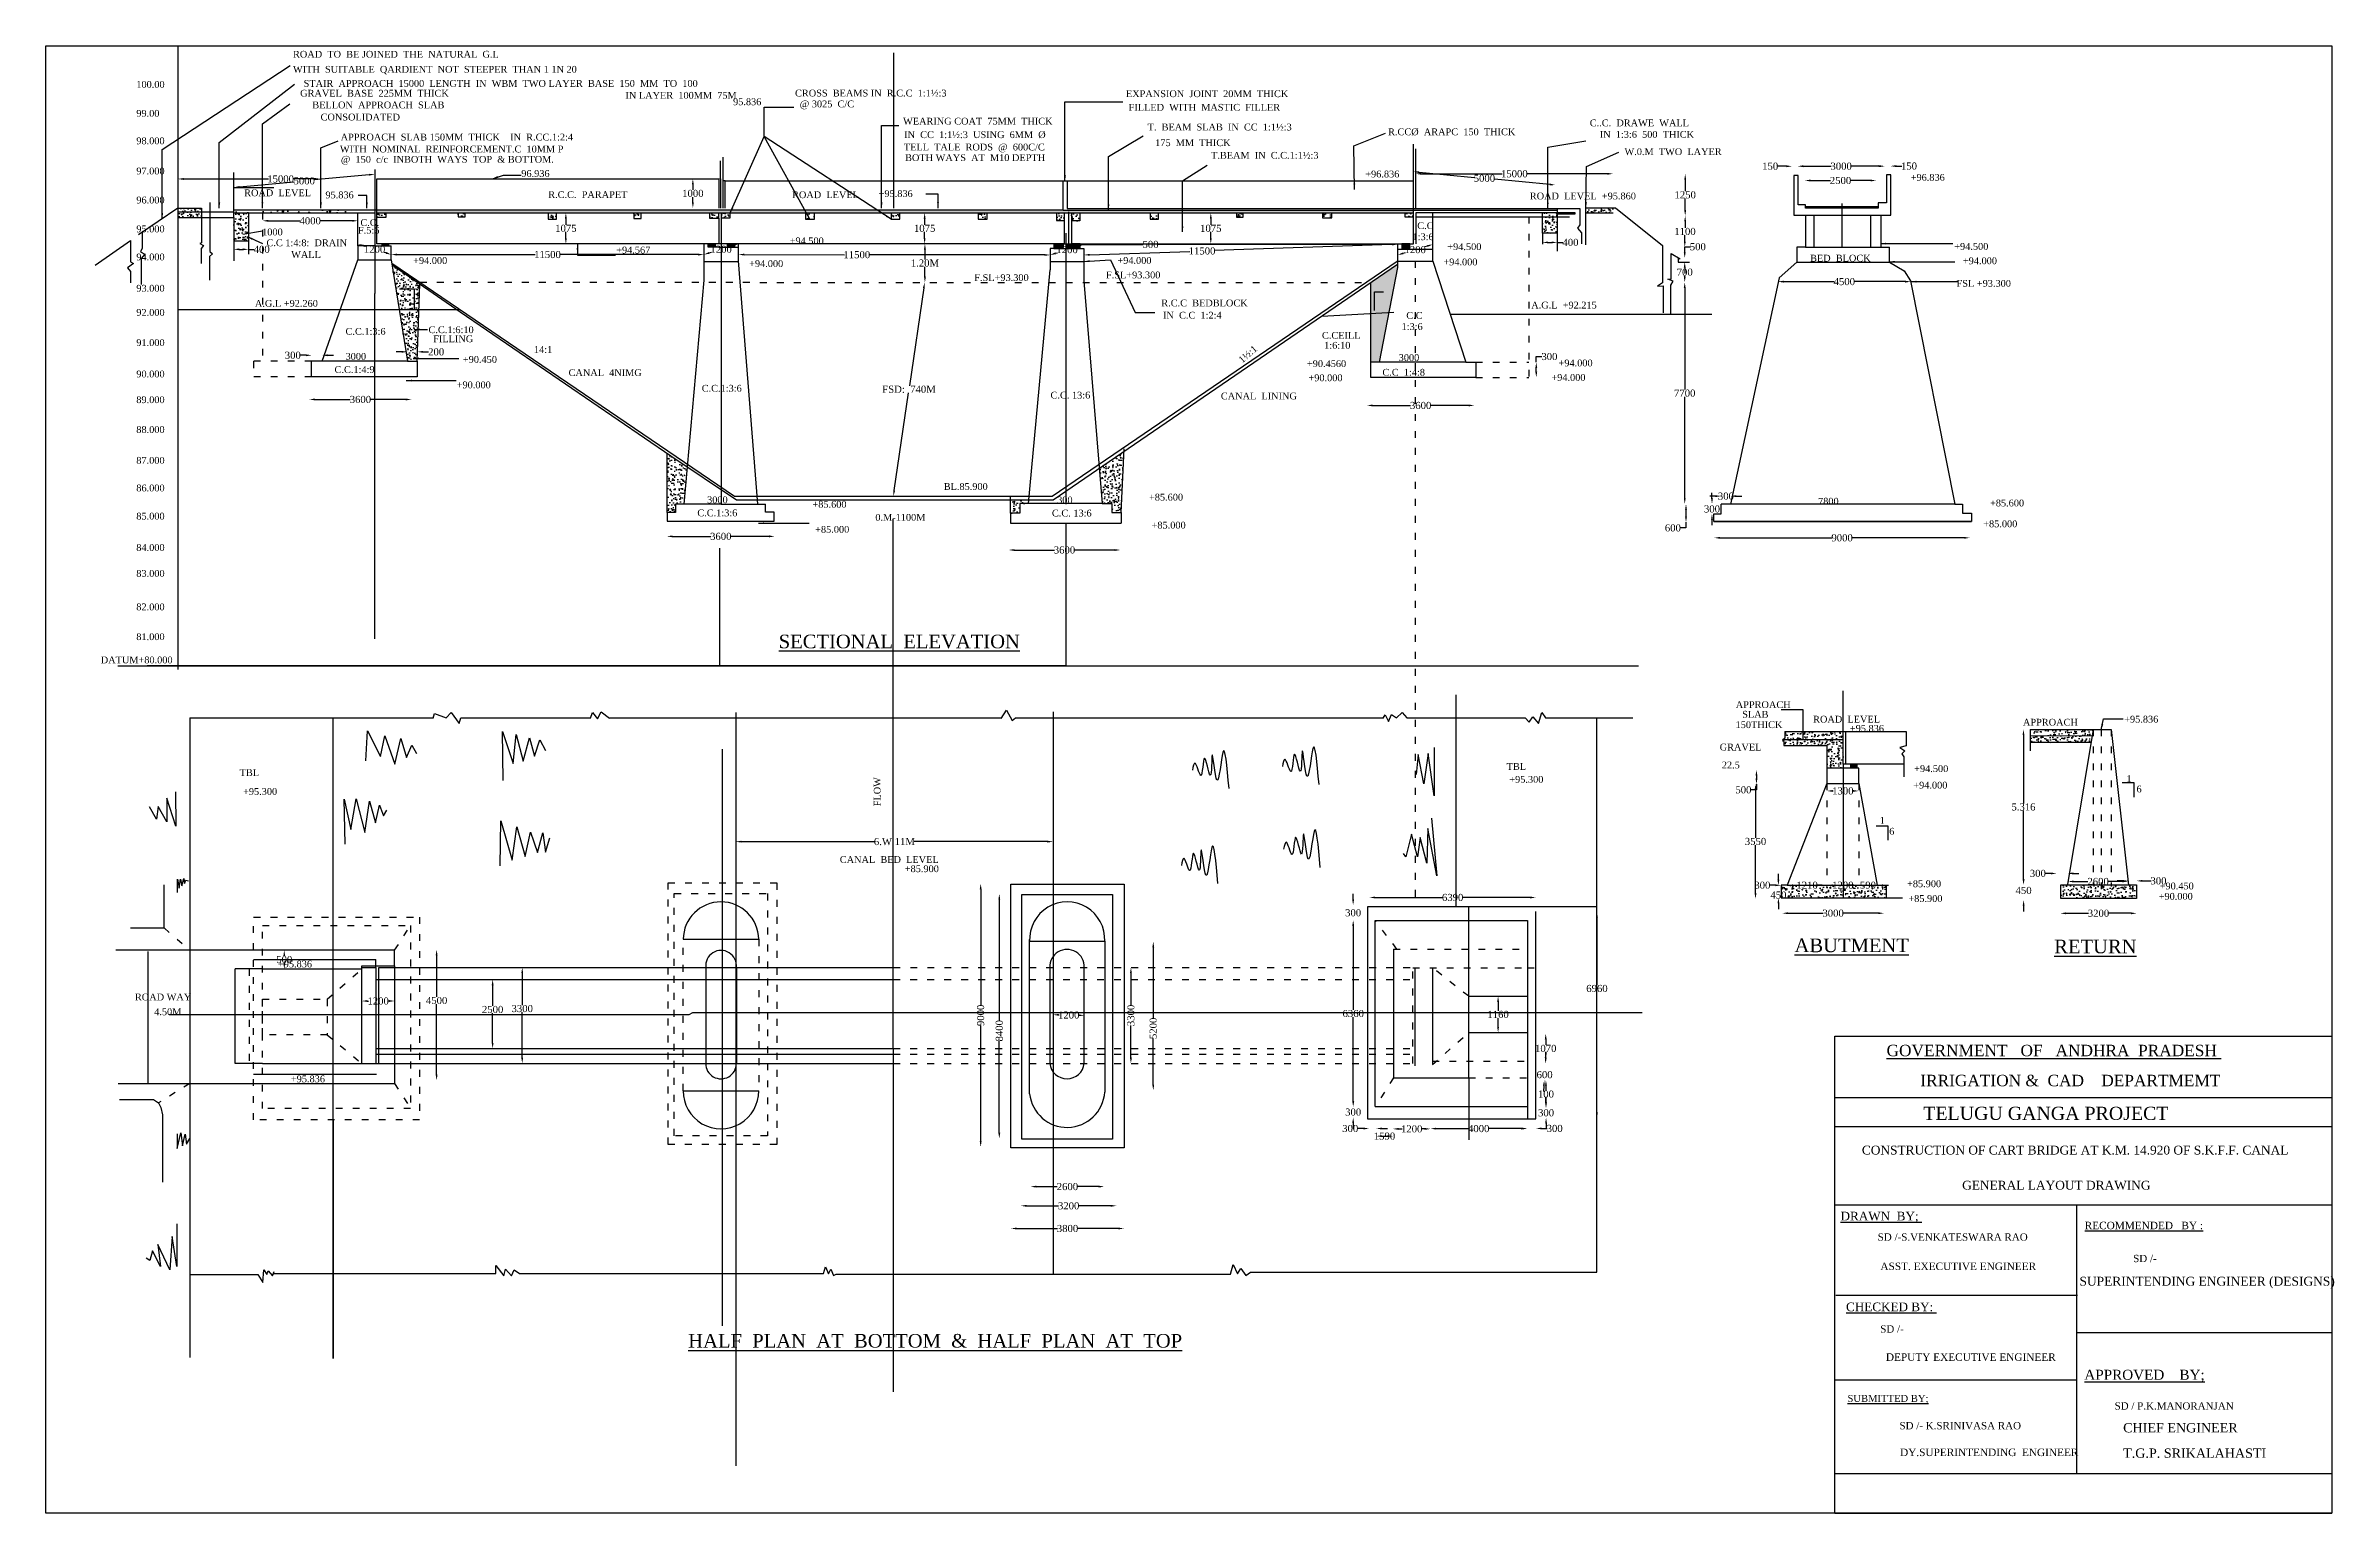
# Model space of a CAD drawing. Header units: millimetres. Extents: x -415809 to -335029, y 27150 to 78952.
import ezdxf

# ---------------------------------------------------------------- set-up
doc = ezdxf.new("R2010")
doc.units = ezdxf.units.MM
doc.header["$MEASUREMENT"] = 0
doc.header["$PDMODE"] = 66
doc.header["$PDSIZE"] = 170
doc.linetypes.add('ACAD_ISO03W100', pattern=[30, 12, -18])
for name, color, linetype in [('DIM', 5, 'Continuous'), ('DOT LINE', 3, 'ACAD_ISO03W100'), ('DWG. LINE', 1, 'Continuous'), ('HATCH', 2, 'Continuous'), ('TEXT', 7, 'Continuous')]:
    doc.layers.add(name, color=color, linetype=linetype)
doc.layers.add('TITLE', color=7, linetype='Continuous', lineweight=30)
doc.styles.get("Standard").update_dxf_attribs({"font": 'TIMES.TTF', "height": 250})
doc.dimstyles.get("Standard").update_dxf_attribs({"dimtxt": 250, "dimasz": 200, "dimexe": 0.18, "dimexo": 0.0625, "dimgap": 0.09, "dimtad": 0, "dimtih": 1, "dimtoh": 1, "dimdec": 1, "dimzin": 0, "dimdsep": 46, "dimtxsty": 'Standard', "dimcen": 0.09, "dimse1": 1, "dimse2": 1, "dimclrd": 5, "dimclre": 5, "dimclrt": 4, "dimadec": 0, "dimazin": 0, "dimtfac": 1, "dimtdec": 1, "dimtofl": 0, "dimtmove": 0, "dimatfit": 3, "dimfxl": 1, "dimtolj": 1, "dimtzin": 0, "dimarcsym": 0})
pattern_1 = [(50, (-415803.13, 27141.47), (344.952, -30.1794), [36.0698, -396.7673]), (355, (-415803.13, 27141.47), (-66.7297, 361.7518), [28.8558, -317.4139]), (100.4514, (-415774.4, 27138.95), (278.2226, 331.5722), [30.6546, -337.2003]), (46.1842, (-415803.13, 27237.65), (513.2683, -79.603), [54.1046, -595.151]), (96.6356, (-415760.36, 27231), (449.5074, 468.4826), [45.982, -505.8004]), (351.1842, (-415803.13, 27237.65), (449.507, 468.483), [43.2837, -476.1208]), (21, (-415755.04, 27213.6), (287.0706, -193.6315), [36.0698, -396.7673]), (326, (-415755.04, 27213.6), (117.0177, 348.7465), [28.8558, -317.4139]), (71.4514, (-415731.1, 27197.47), (404.0883, 155.1146), [30.6546, -337.2003]), (37.5, (-415803.13, 27141.47), (5.84804, 160.09867), [0, -313.5664, 0, -322.22316, 0, -318.6162]), (7.5, (-415803.13, 27141.47), (126.51806, 189.68446), [0, -183.7153, 0, -306.35246, 0, -121.43485]), (327.5, (-415910.38, 27141.47), (256.73127, -10.84732), [0, -120.2325, 0, -375.12547, 0, -497.76264]), (317.5, (-415958.47, 27141.47), (280.4718, 48.1435), [0, -156.3023, 0, -249.1218, 0, -353.4836])]

msp = doc.modelspace()

# ---------------------------------------------------------------- texts
at = {"layer": 'TEXT'}
for s, height, p in [('ROAD  TO  BE JOINED  THE  NATURAL  G.L ', 240.465, (-407081.13, 78532.56)), ('100.00', 240.465, (-412612.41, 77468.42)), ('WITH  SUITABLE  QARDIENT  NOT  STEEPER  THAN 1 1N 20', 240.465, (-407081.13, 78001.17)), ('STAIR  APPROACH  15000  LENGTH  IN  WBM  TWO LAYER  BASE  150  MM  TO  100', 240.465, (-406707.71, 77502.1)), (' GRAVEL  BASE  225MM  THICK', 240.465, (-406919.36, 77156.97)), (' BELLON  APPROACH  SLAB', 240.465, (-406490.52, 76742.88)), ('IN LAYER  100MM  75M  ', 240.465, (-395346.43, 77082.8)), ('95.836', 240.465, (-391547.93, 76854.64)), ('CROSS  BEAMS IN  R.C.C  1:1½:3', 240.465, (-389361.37, 77161.56)), ('@ 3025  C/C', 240.465, (-389194.04, 76778.91)), ('EXPANSION  JOINT  20MM  THICK', 240.465, (-377680.77, 77138.87)), ('FILLED  WITH  MASTIC  FILLER', 240.465, (-377584.97, 76660.28)), ('99.00', 240.465, (-412612.41, 76446.92)), ('  CONSOLIDATED', 240.465, (-406289.97, 76314.07)), ('WEARING COAT  75MM  THICK', 240.465, (-385546.94, 76170.3)), ('IN  CC  1:1½:3  USING  6MM  %%C', 240.465, (-385508.09, 75692.83)), ('T.  BEAM  SLAB  IN  CC  1:1½:3', 240.465, (-376914.37, 75962.91)), ('R.CC%%C  ARAPC  150  THICK', 240.465, (-368426.92, 75794.35)), ('C..C.  DRAWE  WALL', 240.465, (-361307.03, 76108.89)), ('IN  1:3:6  500  THICK', 240.465, (-360954.7, 75703.53)), ('98.000', 240.465, (-412612.41, 75476.89)), ('WITH  NOMINAL  REINFORCEMENT.C  10MM P', 240.465, (-405426.28, 75186.61)), (' APPROACH  SLAB 150MM  THICK    IN  R.CC.1:2:4', 240.465, (-405489.76, 75608.13)), ('TELL  TALE  RODS  @  600C/C', 240.465, (-385520.73, 75256.56)), ('BOTH WAYS  AT  M10 DEPTH', 240.465, (-385475.79, 74881.88)), ('175  MM  THICK', 240.465, (-376649.21, 75409.44)), ('T.BEAM  IN  C.C.1:1½:3', 240.465, (-374675.73, 74965.2)), ('W.0.M  TWO  LAYER', 240.465, (-360081.61, 75094.01)), ('97.000', 240.465, (-412612.41, 74411.14)), ('@  150  c/c  INBOTH  WAYS  TOP  & BOTTOM.', 240.465, (-405391.97, 74823.31)), ('96.936', 240.465, (-399024.03, 74322.58)), ('+96.836', 240.465, (-369232.43, 74305.01)), ('+96.836', 240.465, (-349979.82, 74186.08)), ('96.000', 240.465, (-412612.41, 73385.8)), ('ROAD  LEVEL', 240.465, (-408806.06, 73641.21)), ('95.836', 240.465, (-405937.03, 73566.9)), ('R.C.C.  PARAPET', 240.465, (-398072.73, 73578.76)), ('ROAD  LEVEL', 240.465, (-389465.02, 73572.51)), ('+95.836', 240.465, (-386410.11, 73612.42)), ('ROAD  LEVEL  +95.860', 240.465, (-363423.97, 73528.86)), ('C.C.', 240.465, (-404702.54, 72590.85)), ('C.C', 240.465, (-367397.19, 72482.22)), ('95.000', 240.465, (-412612.41, 72367.19)), ('1000', 240.465, (-408171.3, 72258.96)), ('C.C 1:4:8:  DRAIN  ', 240.465, (-408018.05, 71876.94)), ('F.5:6', 240.465, (-404789.82, 72319.73)), ('+94.500', 240.465, (-389550.36, 71945.02)), ('1:3:6', 240.465, (-367564.54, 72090.55)), ('+94.500', 240.465, (-366336.55, 71740.37)), ('+94.500', 240.465, (-348442.29, 71747.76)), ('94.000', 240.465, (-412612.41, 71376.96)), ('WALL', 240.465, (-407146.41, 71462.18)), ('+94.000', 240.465, (-402841.19, 71251.04)), ('+94.567', 240.465, (-395672.9, 71619.97)), ('+94.000', 240.465, (-390981.66, 71143.27)), ('+94.000', 240.465, (-377982.57, 71253.67)), ('+94.000', 240.465, (-366476.03, 71201.73)), ('BED  BLOCK', 240.465, (-353531.49, 71334.64)), ('+94.000', 240.465, (-348137.38, 71241.34)), ('93.000', 240.465, (-412612.41, 70272.26)), ('F.SL+93.300', 240.465, (-383033.35, 70648.81)), ('F.SL+93.300', 240.465, (-378384.46, 70742.09)), ('FSL +93.300', 240.465, (-348361.98, 70443.48)), ('92.000', 240.465, (-412612.41, 69419.09)), ('A.G.L +92.260', 240.465, (-408426.19, 69737.77)), ('R.C.C  BEDBLOCK', 240.465, (-376431.49, 69752.4)), ('IN  C.C  1:2:4', 240.465, (-376371.19, 69320.62)), ('C.C', 240.465, (-367783.86, 69312.74)), ('A.G.L  +92.215', 240.465, (-363374.05, 69676.56)), ('C.C.1:3:6', 240.465, (-405226.96, 68749.47)), ('C.C.1:6:10', 240.465, (-402298.87, 68808.1)), ('FILLING', 240.465, (-402132.82, 68488.2)), ('C.CEILL', 240.465, (-370760.97, 68609.51)), ('1:3:6', 240.465, (-367951.21, 68921.06)), ('91.000', 240.465, (-412612.41, 68352.87)), ('3000', 240.465, (-405226.96, 67867.1)), ('+90.450', 240.465, (-401085.74, 67758.8)), ('14:1', 240.465, (-398577.25, 68109.97)), ('+90.4560', 240.465, (-371291.4, 67611.01)), ('1:6:10', 240.465, (-370684.42, 68258.49)), ('3000', 240.465, (-368053.05, 67825.74)), ('+94.000', 240.465, (-362410.74, 67634.73)), ('90.000', 240.465, (-412612.41, 67246.25)), ('C.C.1:4:9', 240.465, (-405615.24, 67403.09)), ('+90.000', 240.465, (-401303.54, 66862.24)), ('CANAL  4NIMG', 240.465, (-397354.03, 67293.82)), ('+90.000', 240.465, (-371238.25, 67111.01)), ('C.C  1:4:8', 240.465, (-368627.98, 67306.28)), ('+94.000', 240.465, (-362662.79, 67122.39)), ('89.000', 240.465, (-412612.41, 66337.77)), ('C.C.1:3:6', 240.465, (-392653.91, 66741.53)), ('C.C. 13:6', 240.465, (-380342, 66498.61)), ('CANAL  LINING', 240.465, (-374329.29, 66468.21)), ('88.000', 240.465, (-412612.41, 65285.5)), ('87.000', 240.465, (-412612.41, 64197.63)), ('86.000', 240.465, (-412612.41, 63221.83)), ('3000', 240.465, (-392464.4, 62805.16)), ('BL.85.900', 240.465, (-384112.49, 63273.4)), ('300', 240.465, (-380108, 62798.05)), ('+85.600', 240.465, (-376866.61, 62897.47)), ('85.000', 240.465, (-412612.41, 62227.74)), ('C.C.1:3:6', 240.465, (-392809.55, 62342.84)), ('+85.600', 240.465, (-388746.46, 62645.61)), ('0.M-1100M', 240.465, (-386525.66, 62184.48)), ('C.C. 13:6', 240.465, (-380293, 62334.62)), ('7800', 240.465, (-353249.19, 62753.41)), ('+85.000', 240.465, (-347419.35, 61956.03)), ('+85.600', 240.465, (-347179.85, 62690.89)), ('+85.000', 240.465, (-388650.52, 61761.47)), ('+85.000', 240.465, (-376775.33, 61909.38)), ('84.000', 240.465, (-412612.41, 61120.16)), ('83.000', 240.465, (-412612.41, 60206.87)), ('82.000', 240.465, (-412612.41, 59024.27)), ('81.000', 240.465, (-412612.41, 57971.99)), ('DATUM+80.000', 240.465, (-413867.63, 57151.04)), ('APPROACH', 240.465, (-356154.49, 55573.18)), ('150THICK', 240.465, (-356161.49, 54865.65)), ('SLAB', 240.465, (-355927.97, 55233.7)), ('ROAD  LEVEL', 240.465, (-353423.61, 55059.94)), ('+95.836', 240.465, (-352127.18, 54736.3)), ('APPROACH', 240.465, (-346017.44, 54952.72)), ('+95.836', 240.465, (-342443.17, 55060.39)), ('GRAVEL', 240.465, (-356721.5, 54074.54)), ('TBL', 240.465, (-408966.47, 53173.27)), ('TBL', 240.465, (-364242.86, 53391.13)), ('22.5', 240.465, (-356646.48, 53442.6)), ('+94.500', 240.465, (-349856.23, 53314.19)), ('+95.300', 240.465, (-408845.01, 52507.61)), ('+95.300', 240.465, (-364148.35, 52936.15)), ('+94.000', 240.465, (-349887.49, 52730.83)), ('1', 240.47, (-342360.45, 52962.63)), ('6', 240.47, (-342007.45, 52594.72)), ('1', 240.47, (-351072.02, 51486.66)), ('6', 240.47, (-350737.75, 51103.04)), ('CANAL  BED  LEVEL', 240.465, (-387780.45, 50106.39)), ('+85.900', 240.465, (-385487.37, 49780.8)), ('+85.900', 240.465, (-350109.19, 49249.85)), ('+90.450', 240.465, (-341191.31, 49172.42)), ('+85.900', 240.465, (-350062.06, 48729.49)), ('+90.000', 240.465, (-341226.42, 48806.44)), ('%%UABUTMENT', 480.9301, (-354079.75, 46955.82)), ('%%URETURN', 480.93, (-344914.19, 46915.9)), ('+95.836', 240.465, (-407612.59, 46418.42)), ('ROAD WAY', 240.465, (-412660.59, 45252.4)), ('4.50M', 240.465, (-411981.69, 44730.63)), ('+95.836', 240.465, (-407156.14, 42362.59))]:
    msp.add_text(s, height=height, dxfattribs=at).set_placement(p)
for s, rotation, p in [('1½:1', 41.0363944, (-373577.02, 67733.65)), ('FLOW', 90, (-386340.07, 52104.97))]:
    msp.add_text(s, height=240.465, rotation=rotation, dxfattribs=at).set_placement(p)
at = {"layer": 'TITLE'}
for s, p in [('%%USECTIONAL  ELEVATION', (-389936.49, 57683.41)), ('%%UHALF  PLAN  AT  BOTTOM  &  HALF  PLAN  AT  TOP', (-393130.9, 32996.42))]:
    msp.add_text(s, height=480.9301, dxfattribs=at).set_placement(p)
at = {"layer": 'TITLE', "lineweight": 30}
for s, height, p in [('%%UGOVERNMENT   OF   ANDHRA  PRADESH ', 403.8972, (-350831.81, 43282.51)), ('IRRIGATION &  CAD    DEPARTMEMT ', 403.8972, (-349639.96, 42223.28)), ('TELUGU GANGA PROJECT', 464.6252, (-349534.88, 41034.26)), ('CONSTRUCTION OF CART BRIDGE AT K.M. 14.920 OF S.K.F.F. CANAL', 312, (-351702.57, 39812.62)), ('GENERAL LAYOUT DRAWING', 312, (-348163.2, 38573.94)), ('%%UDRAWN  BY; ', 306.7983, (-352455.33, 37485.76)), ('%%URECOMMENDED   BY :', 263.2876, (-343836.13, 37175.98)), ('SD /-S.VENKATESWARA RAO', 257.0063, (-351143.51, 36771.03)), ('ASST. EXECUTIVE ENGINEER', 263.6551, (-351048.66, 35734.98)), ('SD /- ', 257.006, (-342127.52, 36013.83)), ('SUPERINTENDING ENGINEER (DESIGNS)', 314.1423, (-344023.13, 35183.87)), ('%%UCHECKED BY: ', 306.7983, (-352262.01, 34280.31)), ('SD /- ', 257.006, (-351054.94, 33525.75)), ('DEPUTY EXECUTIVE ENGINEER', 263.6551, (-350855.34, 32529.53)), ('%%UAPPROVED    BY;', 353.998, (-343850.2, 31861.06)), ('%%USUBMITTED BY;', 247.8001, (-352211.63, 31078.68)), ('SD / P.K.MANORANJAN', 257.0063, (-342782.83, 30808.44)), ('SD /- K.SRINIVASA RAO', 257.0063, (-350376.13, 30112.4)), ('CHIEF ENGINEER', 328.689, (-342479.26, 30003.09)), ('DY.SUPERINTENDING  ENGINEER', 263.6551, (-350355.27, 29167.45)), ('T.G.P. SRIKALAHASTI', 328.689, (-342479.26, 29107.79))]:
    msp.add_text(s, height=height, dxfattribs=at).set_placement(p)

# ---------------------------------------------------------------- blocks, each defined once
blk = doc.blocks.new('*D132')
at = {"layer": 'Defpoints', "color": 0}
for p in [(-411144, 74250), (-406094, 74250), (-406094, 74250)]:
    blk.add_point(p, dxfattribs=at)
at = {"layer": 'DIM', "color": 5, "lineweight": -2}
for p, q in [((-410944, 74250), (-407952, 74250)), ((-406294, 74250), (-407085, 74250))]:
    blk.add_line(p, q, dxfattribs=at)
at = {"layer": 'DIM', "color": 5}
for points in [[(-410944, 74283), (-410944, 74216), (-411144, 74250)], [(-406294, 74283), (-406294, 74216), (-406094, 74250)]]:
    blk.add_solid(points, dxfattribs=at)
at = {"layer": 'DIM', "color": 4, "insert": (-407519, 74250), "char_height": 250, "attachment_point": 5}
blk.add_mtext('\\A1;15000', dxfattribs=at)
blk = doc.blocks.new('*D133')
at = {"layer": 'Defpoints', "color": 0}
for p in [(-404195, 74418), (-404195, 74418), (-409175, 73950)]:
    blk.add_point(p, dxfattribs=at)
at = {"layer": 'DIM', "color": 5, "lineweight": -2}
for p, q in [((-404395, 74399), (-406331, 74217)), ((-408976, 73969), (-407039, 74151))]:
    blk.add_line(p, q, dxfattribs=at)
at = {"layer": 'DIM', "color": 5}
for points in [[(-404398, 74432), (-404391, 74366), (-404195, 74418)], [(-408979, 74002), (-408972, 73936), (-409175, 73950)]]:
    blk.add_solid(points, dxfattribs=at)
at = {"layer": 'DIM', "color": 4, "insert": (-406685, 74184), "char_height": 250, "attachment_point": 5}
blk.add_mtext('\\A1;5000', dxfattribs=at)
blk = doc.blocks.new('*D134')
at = {"layer": 'Defpoints', "color": 0}
for p in [(-409175, 71765), (-408654, 71765), (-408654, 71765)]:
    blk.add_point(p, dxfattribs=at)
at = {"layer": 'DIM', "color": 5, "lineweight": -2}
for p, q in [((-408975, 71765), (-408854, 71765)), ((-408654, 71765), (-408454, 71765))]:
    blk.add_line(p, q, dxfattribs=at)
at = {"layer": 'DIM', "color": 5}
for points in [[(-408975, 71799), (-408975, 71732), (-409175, 71765)], [(-408854, 71799), (-408854, 71732), (-408654, 71765)]]:
    blk.add_solid(points, dxfattribs=at)
at = {"layer": 'DIM', "color": 4, "insert": (-408186, 71765), "char_height": 250, "attachment_point": 5}
blk.add_mtext('\\A1;400', dxfattribs=at)
blk = doc.blocks.new('*D135')
at = {"layer": 'Defpoints', "color": 0}
for p in [(-408157, 72774), (-404790, 72774), (-404790, 72774)]:
    blk.add_point(p, dxfattribs=at)
at = {"layer": 'DIM', "color": 5, "lineweight": -2}
for p, q in [((-407957, 72774), (-406833, 72774)), ((-404990, 72774), (-406114, 72774))]:
    blk.add_line(p, q, dxfattribs=at)
at = {"layer": 'DIM', "color": 5}
for points in [[(-407957, 72807), (-407957, 72740), (-408157, 72774)], [(-404990, 72807), (-404990, 72740), (-404790, 72774)]]:
    blk.add_solid(points, dxfattribs=at)
at = {"layer": 'DIM', "color": 4, "insert": (-406474, 72774), "char_height": 250, "attachment_point": 5}
blk.add_mtext('\\A1;4000', dxfattribs=at)
blk = doc.blocks.new('*D136')
at = {"layer": 'Defpoints', "color": 0}
for p in [(-397449, 73054), (-397449, 71960), (-397449, 71960)]:
    blk.add_point(p, dxfattribs=at)
at = {"layer": 'DIM', "color": 5, "lineweight": -2}
for p, q in [((-397449, 72854), (-397449, 72634)), ((-397449, 72160), (-397449, 72379))]:
    blk.add_line(p, q, dxfattribs=at)
at = {"layer": 'DIM', "color": 5}
for points in [[(-397483, 72854), (-397416, 72854), (-397449, 73054)], [(-397483, 72160), (-397416, 72160), (-397449, 71960)]]:
    blk.add_solid(points, dxfattribs=at)
at = {"layer": 'DIM', "color": 4, "insert": (-397449, 72507), "char_height": 250, "attachment_point": 5}
blk.add_mtext('\\A1;1075', dxfattribs=at)
blk = doc.blocks.new('*D88')
at = {"layer": 'Defpoints', "color": 0}
for p in [(-403614, 71581), (-392582, 71581), (-392582, 71581)]:
    blk.add_point(p, dxfattribs=at)
at = {"layer": 'DIM', "color": 5, "lineweight": -2}
for p, q in [((-403414, 71581), (-398531, 71581)), ((-392782, 71581), (-397664, 71581))]:
    blk.add_line(p, q, dxfattribs=at)
at = {"layer": 'DIM', "color": 5}
for points in [[(-403414, 71614), (-403414, 71548), (-403614, 71581)], [(-392782, 71614), (-392782, 71548), (-392582, 71581)]]:
    blk.add_solid(points, dxfattribs=at)
at = {"layer": 'DIM', "color": 4, "insert": (-398098, 71581), "char_height": 250, "attachment_point": 5}
blk.add_mtext('\\A1;11500', dxfattribs=at)
blk = doc.blocks.new('*D137')
at = {"layer": 'Defpoints', "color": 0}
for p in [(-391356, 71955), (-391356, 71955), (-392582, 71581)]:
    blk.add_point(p, dxfattribs=at)
at = {"layer": 'DIM', "color": 5, "lineweight": -2}
for p, q in [((-391547, 71897), (-391628, 71872)), ((-392390, 71639), (-392310, 71664))]:
    blk.add_line(p, q, dxfattribs=at)
at = {"layer": 'DIM', "color": 5}
for points in [[(-391557, 71929), (-391537, 71865), (-391356, 71955)], [(-392400, 71671), (-392381, 71608), (-392582, 71581)]]:
    blk.add_solid(points, dxfattribs=at)
at = {"layer": 'DIM', "color": 4, "insert": (-391969, 71768), "char_height": 250, "attachment_point": 5}
blk.add_mtext('\\A1;1200', dxfattribs=at)
blk = doc.blocks.new('*D138')
at = {"layer": 'Defpoints', "color": 0}
for p in [(-391356, 71581), (-380353, 71567), (-380353, 71567)]:
    blk.add_point(p, dxfattribs=at)
at = {"layer": 'DIM', "color": 5, "lineweight": -2}
for p, q in [((-391156, 71581), (-387614, 71576)), ((-380553, 71568), (-386747, 71575))]:
    blk.add_line(p, q, dxfattribs=at)
at = {"layer": 'DIM', "color": 5}
for points in [[(-391155, 71614), (-391156, 71548), (-391356, 71581)], [(-380553, 71601), (-380553, 71534), (-380353, 71567)]]:
    blk.add_solid(points, dxfattribs=at)
at = {"layer": 'DIM', "color": 4, "insert": (-387180, 71576), "char_height": 250, "attachment_point": 5}
blk.add_mtext('\\A1;11500', dxfattribs=at)
blk = doc.blocks.new('*D139')
at = {"layer": 'Defpoints', "color": 0}
for p in [(-379162, 71941), (-379162, 71941), (-380353, 71567)]:
    blk.add_point(p, dxfattribs=at)
at = {"layer": 'DIM', "color": 5, "lineweight": -2}
for p, q in [((-380163, 71627), (-380099, 71647)), ((-379353, 71881), (-379417, 71861))]:
    blk.add_line(p, q, dxfattribs=at)
at = {"layer": 'DIM', "color": 5}
for points in [[(-379363, 71913), (-379343, 71849), (-379162, 71941)], [(-380173, 71659), (-380153, 71595), (-380353, 71567)]]:
    blk.add_solid(points, dxfattribs=at)
at = {"layer": 'DIM', "color": 4, "insert": (-379758, 71754), "char_height": 250, "attachment_point": 5}
blk.add_mtext('\\A1;1200', dxfattribs=at)
blk = doc.blocks.new('*D140')
at = {"layer": 'Defpoints', "color": 0}
for p in [(-368090, 71941), (-368090, 71941), (-379162, 71567)]:
    blk.add_point(p, dxfattribs=at)
at = {"layer": 'DIM', "color": 5, "lineweight": -2}
for p, q in [((-368290, 71934), (-374561, 71723)), ((-378962, 71574), (-375427, 71693))]:
    blk.add_line(p, q, dxfattribs=at)
at = {"layer": 'DIM', "color": 5}
for points in [[(-368291, 71967), (-368289, 71901), (-368090, 71941)], [(-378963, 71607), (-378961, 71541), (-379162, 71567)]]:
    blk.add_solid(points, dxfattribs=at)
at = {"layer": 'DIM', "color": 4, "insert": (-374994, 71708), "char_height": 250, "attachment_point": 5}
blk.add_mtext('\\A1;11500', dxfattribs=at)
blk = doc.blocks.new('*D141')
at = {"layer": 'Defpoints', "color": 0}
for p in [(-392967, 74256), (-392967, 73225), (-392967, 73225)]:
    blk.add_point(p, dxfattribs=at)
at = {"layer": 'DIM', "color": 5, "lineweight": -2}
for p, q in [((-392967, 74056), (-392967, 73868)), ((-392967, 73425), (-392967, 73613))]:
    blk.add_line(p, q, dxfattribs=at)
at = {"layer": 'DIM', "color": 5}
for points in [[(-393000, 74056), (-392933, 74056), (-392967, 74256)], [(-393000, 73425), (-392933, 73425), (-392967, 73225)]]:
    blk.add_solid(points, dxfattribs=at)
at = {"layer": 'DIM', "color": 4, "insert": (-392967, 73740), "char_height": 250, "attachment_point": 5}
blk.add_mtext('\\A1;1000', dxfattribs=at)
blk = doc.blocks.new('*D142')
at = {"layer": 'Defpoints', "color": 0}
for p in [(-384786, 73054), (-384786, 71960), (-384786, 71960)]:
    blk.add_point(p, dxfattribs=at)
at = {"layer": 'DIM', "color": 5, "lineweight": -2}
for p, q in [((-384786, 72854), (-384786, 72634)), ((-384786, 72160), (-384786, 72379))]:
    blk.add_line(p, q, dxfattribs=at)
at = {"layer": 'DIM', "color": 5}
for points in [[(-384819, 72854), (-384753, 72854), (-384786, 73054)], [(-384819, 72160), (-384753, 72160), (-384786, 71960)]]:
    blk.add_solid(points, dxfattribs=at)
at = {"layer": 'DIM', "color": 4, "insert": (-384786, 72507), "char_height": 250, "attachment_point": 5}
blk.add_mtext('\\A1;1075', dxfattribs=at)
blk = doc.blocks.new('*D89')
at = {"layer": 'Defpoints', "color": 0}
for p in [(-384786, 71960), (-384786, 70600), (-384776, 70600)]:
    blk.add_point(p, dxfattribs=at)
at = {"layer": 'DIM', "color": 5, "lineweight": -2}
for p, q in [((-384776, 71760), (-384776, 71407)), ((-384776, 70800), (-384776, 71152))]:
    blk.add_line(p, q, dxfattribs=at)
at = {"layer": 'DIM', "color": 5}
for points in [[(-384809, 71760), (-384742, 71760), (-384776, 71960)], [(-384809, 70800), (-384742, 70800), (-384776, 70600)]]:
    blk.add_solid(points, dxfattribs=at)
at = {"layer": 'DIM', "color": 4, "insert": (-384776, 71280), "char_height": 250, "attachment_point": 5}
blk.add_mtext('\\A1;1.20M', dxfattribs=at)
blk = doc.blocks.new('*D143')
at = {"layer": 'Defpoints', "color": 0}
for p in [(-374685, 73054), (-374685, 71960), (-374685, 71960)]:
    blk.add_point(p, dxfattribs=at)
at = {"layer": 'DIM', "color": 5, "lineweight": -2}
for p, q in [((-374685, 72854), (-374685, 72634)), ((-374685, 72160), (-374685, 72379))]:
    blk.add_line(p, q, dxfattribs=at)
at = {"layer": 'DIM', "color": 5}
for points in [[(-374718, 72854), (-374651, 72854), (-374685, 73054)], [(-374718, 72160), (-374651, 72160), (-374685, 71960)]]:
    blk.add_solid(points, dxfattribs=at)
at = {"layer": 'DIM', "color": 4, "insert": (-374685, 72507), "char_height": 250, "attachment_point": 5}
blk.add_mtext('\\A1;1075', dxfattribs=at)
blk = doc.blocks.new('*D144')
at = {"layer": 'Defpoints', "color": 0}
for p in [(-379604, 71939), (-368090, 71939), (-368090, 71939)]:
    blk.add_point(p, dxfattribs=at)
at = {"layer": 'DIM', "color": 5, "lineweight": -2}
for p, q in [((-379404, 71939), (-377074, 71939)), ((-368290, 71939), (-376551, 71939))]:
    blk.add_line(p, q, dxfattribs=at)
at = {"layer": 'DIM', "color": 5}
for points in [[(-379404, 71972), (-379404, 71905), (-379604, 71939)], [(-368290, 71972), (-368290, 71905), (-368090, 71939)]]:
    blk.add_solid(points, dxfattribs=at)
at = {"layer": 'DIM', "color": 4, "insert": (-376812, 71939), "char_height": 250, "attachment_point": 5}
blk.add_mtext('\\A1;500', dxfattribs=at)
blk = doc.blocks.new('*D145')
at = {"layer": 'Defpoints', "color": 0}
for p in [(-366849, 71941), (-366849, 71941), (-368090, 71567)]:
    blk.add_point(p, dxfattribs=at)
at = {"layer": 'DIM', "color": 5, "lineweight": -2}
for p, q in [((-367899, 71625), (-367811, 71651)), ((-367041, 71883), (-367129, 71857))]:
    blk.add_line(p, q, dxfattribs=at)
at = {"layer": 'DIM', "color": 5}
for points in [[(-367051, 71915), (-367031, 71851), (-366849, 71941)], [(-367908, 71657), (-367889, 71593), (-368090, 71567)]]:
    blk.add_solid(points, dxfattribs=at)
at = {"layer": 'DIM', "color": 4, "insert": (-367470, 71754), "char_height": 250, "attachment_point": 5}
blk.add_mtext('\\A1;1200', dxfattribs=at)
blk = doc.blocks.new('*D146')
at = {"layer": 'Defpoints', "color": 0}
for p in [(-367534, 74492), (-362524, 74021), (-362522, 74037)]:
    blk.add_point(p, dxfattribs=at)
at = {"layer": 'DIM', "color": 5, "lineweight": -2}
for p, q in [((-367333, 74489), (-365381, 74305)), ((-362722, 74056), (-364674, 74239))]:
    blk.add_line(p, q, dxfattribs=at)
at = {"layer": 'DIM', "color": 5}
for points in [[(-367330, 74522), (-367336, 74456), (-367532, 74507)], [(-362718, 74089), (-362725, 74022), (-362522, 74037)]]:
    blk.add_solid(points, dxfattribs=at)
at = {"layer": 'DIM', "color": 4, "insert": (-365027, 74272), "char_height": 250, "attachment_point": 5}
blk.add_mtext('\\A1;5000', dxfattribs=at)
blk = doc.blocks.new('*D147')
at = {"layer": 'Defpoints', "color": 0}
for p in [(-367451, 74412), (-360490, 74433), (-360490, 74412)]:
    blk.add_point(p, dxfattribs=at)
at = {"layer": 'DIM', "color": 5, "lineweight": -2}
for p, q in [((-367251, 74433), (-364404, 74433)), ((-360690, 74433), (-363537, 74433))]:
    blk.add_line(p, q, dxfattribs=at)
at = {"layer": 'DIM', "color": 5}
for points in [[(-367251, 74467), (-367251, 74400), (-367451, 74433)], [(-360690, 74467), (-360690, 74400), (-360490, 74433)]]:
    blk.add_solid(points, dxfattribs=at)
at = {"layer": 'DIM', "color": 4, "insert": (-363971, 74433), "char_height": 250, "attachment_point": 5}
blk.add_mtext('\\A1;15000', dxfattribs=at)
blk = doc.blocks.new('*D148')
at = {"layer": 'Defpoints', "color": 0}
for p in [(-362979, 72011), (-362457, 72011), (-362457, 72011)]:
    blk.add_point(p, dxfattribs=at)
at = {"layer": 'DIM', "color": 5, "lineweight": -2}
for p, q in [((-362779, 72011), (-362657, 72011)), ((-362457, 72011), (-362257, 72011))]:
    blk.add_line(p, q, dxfattribs=at)
at = {"layer": 'DIM', "color": 5}
for points in [[(-362779, 72044), (-362779, 71977), (-362979, 72011)], [(-362657, 72044), (-362657, 71977), (-362457, 72011)]]:
    blk.add_solid(points, dxfattribs=at)
at = {"layer": 'DIM', "color": 4, "insert": (-361989, 72011), "char_height": 250, "attachment_point": 5}
blk.add_mtext('\\A1;400', dxfattribs=at)
blk = doc.blocks.new('*D90')
at = {"layer": 'Defpoints', "color": 0}
for p in [(-365385, 66255), (-369172, 66237), (-365385, 66237)]:
    blk.add_point(p, dxfattribs=at)
at = {"layer": 'DIM', "color": 5, "lineweight": -2}
for p, q in [((-368972, 66255), (-367633, 66255)), ((-365585, 66255), (-366923, 66255))]:
    blk.add_line(p, q, dxfattribs=at)
at = {"layer": 'DIM', "color": 5}
for points in [[(-368972, 66289), (-368972, 66222), (-369172, 66255)], [(-365585, 66289), (-365585, 66222), (-365385, 66255)]]:
    blk.add_solid(points, dxfattribs=at)
at = {"layer": 'DIM', "color": 4, "insert": (-367278, 66255), "char_height": 250, "attachment_point": 5}
blk.add_mtext('\\A1;3600', dxfattribs=at)
blk = doc.blocks.new('*D149')
at = {"layer": 'Defpoints', "color": 0}
for p in [(-363462, 67780), (-363462, 67245), (-363196, 67780)]:
    blk.add_point(p, dxfattribs=at)
at = {"layer": 'DIM', "color": 5, "lineweight": -2}
for p, q in [((-363196, 67780), (-363196, 67980)), ((-363196, 67980), (-362996, 67980)), ((-363196, 67445), (-363196, 67580))]:
    blk.add_line(p, q, dxfattribs=at)
at = {"layer": 'DIM', "color": 5}
for points in [[(-363229, 67580), (-363163, 67580), (-363196, 67780)], [(-363229, 67445), (-363163, 67445), (-363196, 67245)]]:
    blk.add_solid(points, dxfattribs=at)
at = {"layer": 'DIM', "color": 4, "insert": (-362733, 67980), "char_height": 250, "attachment_point": 5}
blk.add_mtext('\\A1;300', dxfattribs=at)
blk = doc.blocks.new('*D91')
at = {"layer": 'Defpoints', "color": 0}
for p in [(-357919, 74428), (-357939, 72950), (-357919, 72950)]:
    blk.add_point(p, dxfattribs=at)
at = {"layer": 'DIM', "color": 5, "lineweight": -2}
for p, q in [((-357939, 74228), (-357939, 73816)), ((-357939, 73150), (-357939, 73562))]:
    blk.add_line(p, q, dxfattribs=at)
at = {"layer": 'DIM', "color": 5}
for points in [[(-357972, 74228), (-357905, 74228), (-357939, 74428)], [(-357972, 73150), (-357905, 73150), (-357939, 72950)]]:
    blk.add_solid(points, dxfattribs=at)
at = {"layer": 'DIM', "color": 4, "insert": (-357939, 73689), "char_height": 250, "attachment_point": 5}
blk.add_mtext('\\A1;1250', dxfattribs=at)
blk = doc.blocks.new('*D92')
at = {"layer": 'Defpoints', "color": 0}
for p in [(-357939, 71318), (-357956, 70599), (-357939, 70599)]:
    blk.add_point(p, dxfattribs=at)
at = {"layer": 'DIM', "color": 5, "lineweight": -2}
for p, q in [((-357956, 71118), (-357956, 71086)), ((-357956, 70799), (-357956, 70831))]:
    blk.add_line(p, q, dxfattribs=at)
at = {"layer": 'DIM', "color": 5}
for points in [[(-357989, 71118), (-357923, 71118), (-357956, 71318)], [(-357989, 70799), (-357923, 70799), (-357956, 70599)]]:
    blk.add_solid(points, dxfattribs=at)
at = {"layer": 'DIM', "color": 4, "insert": (-357956, 70959), "char_height": 250, "attachment_point": 5}
blk.add_mtext('\\A1;700', dxfattribs=at)
blk = doc.blocks.new('*D93')
at = {"layer": 'Defpoints', "color": 0}
for p in [(-357956, 70599), (-357956, 62781), (-357956, 62781)]:
    blk.add_point(p, dxfattribs=at)
at = {"layer": 'DIM', "color": 5, "lineweight": -2}
for p, q in [((-357956, 70399), (-357956, 66818)), ((-357956, 62981), (-357956, 66563))]:
    blk.add_line(p, q, dxfattribs=at)
at = {"layer": 'DIM', "color": 5}
for points in [[(-357989, 70399), (-357922, 70399), (-357956, 70599)], [(-357989, 62981), (-357922, 62981), (-357956, 62781)]]:
    blk.add_solid(points, dxfattribs=at)
at = {"layer": 'DIM', "color": 4, "insert": (-357956, 66690), "char_height": 250, "attachment_point": 5}
blk.add_mtext('\\A1;7700', dxfattribs=at)
blk = doc.blocks.new('*D94')
at = {"layer": 'Defpoints', "color": 0}
for p in [(-357956, 62781), (-357956, 62132), (-357911, 62132)]:
    blk.add_point(p, dxfattribs=at)
at = {"layer": 'DIM', "color": 5, "lineweight": -2}
for p, q in [((-357911, 62581), (-357911, 62332)), ((-357911, 61932), (-358111, 61932)), ((-357911, 62132), (-357911, 61932))]:
    blk.add_line(p, q, dxfattribs=at)
at = {"layer": 'DIM', "color": 5}
for points in [[(-357944, 62581), (-357878, 62581), (-357911, 62781)], [(-357944, 62332), (-357878, 62332), (-357911, 62132)]]:
    blk.add_solid(points, dxfattribs=at)
at = {"layer": 'DIM', "color": 4, "insert": (-358374, 61932), "char_height": 250, "attachment_point": 5}
blk.add_mtext('\\A1;600', dxfattribs=at)
blk = doc.blocks.new('*D150')
at = {"layer": 'Defpoints', "color": 0}
for p in [(-356994, 62776), (-356670, 62776), (-356670, 62426)]:
    blk.add_point(p, dxfattribs=at)
at = {"layer": 'DIM', "color": 5, "lineweight": -2}
for p, q in [((-356994, 62976), (-356994, 63176)), ((-356994, 62226), (-356994, 62026))]:
    blk.add_line(p, q, dxfattribs=at)
at = {"layer": 'DIM', "color": 5}
for points in [[(-357027, 62976), (-356960, 62976), (-356994, 62776)], [(-357027, 62226), (-356960, 62226), (-356994, 62426)]]:
    blk.add_solid(points, dxfattribs=at)
at = {"layer": 'DIM', "color": 4, "insert": (-356994, 62601), "char_height": 250, "attachment_point": 5}
blk.add_mtext('\\A1;300', dxfattribs=at)
blk = doc.blocks.new('*D151')
at = {"layer": 'Defpoints', "color": 0}
for p in [(-356670, 63054), (-356670, 62776), (-356335, 62776)]:
    blk.add_point(p, dxfattribs=at)
at = {"layer": 'DIM', "color": 5, "lineweight": -2}
for p, q in [((-356870, 63054), (-357070, 63054)), ((-356135, 63054), (-355935, 63054))]:
    blk.add_line(p, q, dxfattribs=at)
at = {"layer": 'DIM', "color": 5}
for points in [[(-356870, 63087), (-356870, 63020), (-356670, 63054)], [(-356135, 63087), (-356135, 63020), (-356335, 63054)]]:
    blk.add_solid(points, dxfattribs=at)
at = {"layer": 'DIM', "color": 4, "insert": (-356502, 63054), "char_height": 250, "attachment_point": 5}
blk.add_mtext('\\A1;300', dxfattribs=at)
blk = doc.blocks.new('*D95')
at = {"layer": 'Defpoints', "color": 0}
for p in [(-357956, 71458), (-357956, 71458), (-357956, 71318)]:
    blk.add_point(p, dxfattribs=at)
at = {"layer": 'DIM', "color": 5, "lineweight": -2}
for p, q in [((-357956, 71658), (-357956, 71858)), ((-357956, 71858), (-357756, 71858)), ((-357956, 71118), (-357956, 70918))]:
    blk.add_line(p, q, dxfattribs=at)
at = {"layer": 'DIM', "color": 5}
for points in [[(-357989, 71658), (-357923, 71658), (-357956, 71458)], [(-357989, 71118), (-357923, 71118), (-357956, 71318)]]:
    blk.add_solid(points, dxfattribs=at)
at = {"layer": 'DIM', "color": 4, "insert": (-357494, 71858), "char_height": 250, "attachment_point": 5}
blk.add_mtext('\\A1;500', dxfattribs=at)
blk = doc.blocks.new('*D96')
at = {"layer": 'Defpoints', "color": 0}
for p in [(-357939, 72950), (-357956, 71842), (-357956, 71842)]:
    blk.add_point(p, dxfattribs=at)
at = {"layer": 'DIM', "color": 5, "lineweight": -2}
for p, q in [((-357942, 72750), (-357945, 72524)), ((-357953, 72042), (-357949, 72269))]:
    blk.add_line(p, q, dxfattribs=at)
at = {"layer": 'DIM', "color": 5}
for points in [[(-357975, 72751), (-357908, 72750), (-357939, 72950)], [(-357986, 72043), (-357919, 72042), (-357956, 71842)]]:
    blk.add_solid(points, dxfattribs=at)
at = {"layer": 'DIM', "color": 4, "insert": (-357947, 72396), "char_height": 250, "attachment_point": 5}
blk.add_mtext('\\A1;1100', dxfattribs=at)
blk = doc.blocks.new('*D152')
at = {"layer": 'Defpoints', "color": 0}
for p in [(-404790, 71955), (-404790, 71955), (-403614, 71581)]:
    blk.add_point(p, dxfattribs=at)
at = {"layer": 'DIM', "color": 5, "lineweight": -2}
for p, q in [((-404599, 71894), (-404543, 71876)), ((-403805, 71642), (-403861, 71660))]:
    blk.add_line(p, q, dxfattribs=at)
at = {"layer": 'DIM', "color": 5}
for points in [[(-404589, 71926), (-404609, 71863), (-404790, 71955)], [(-403794, 71674), (-403815, 71610), (-403614, 71581)]]:
    blk.add_solid(points, dxfattribs=at)
at = {"layer": 'DIM', "color": 4, "insert": (-404202, 71768), "char_height": 250, "attachment_point": 5}
blk.add_mtext('\\A1;1200', dxfattribs=at)
blk = doc.blocks.new('*D97')
at = {"layer": 'Defpoints', "color": 0}
for p in [(-381818, 61159), (-377880, 61159), (-377880, 61152)]:
    blk.add_point(p, dxfattribs=at)
at = {"layer": 'DIM', "color": 5, "lineweight": -2}
for p, q in [((-381618, 61152), (-380204, 61152)), ((-378080, 61152), (-379494, 61152))]:
    blk.add_line(p, q, dxfattribs=at)
at = {"layer": 'DIM', "color": 5}
for points in [[(-381618, 61185), (-381618, 61118), (-381818, 61152)], [(-378080, 61185), (-378080, 61118), (-377880, 61152)]]:
    blk.add_solid(points, dxfattribs=at)
at = {"layer": 'DIM', "color": 4, "insert": (-379849, 61152), "char_height": 250, "attachment_point": 5}
blk.add_mtext('\\A1;3600', dxfattribs=at)
blk = doc.blocks.new('*D153')
at = {"layer": 'Defpoints', "color": 0}
for p in [(-384786, 70600), (-385891, 63051), (-385891, 63051)]:
    blk.add_point(p, dxfattribs=at)
at = {"layer": 'DIM', "color": 5, "lineweight": -2}
for p, q in [((-384815, 70402), (-385320, 66953)), ((-385862, 63249), (-385357, 66697))]:
    blk.add_line(p, q, dxfattribs=at)
at = {"layer": 'DIM', "color": 5}
for points in [[(-384848, 70407), (-384782, 70397), (-384786, 70600)], [(-385895, 63254), (-385829, 63244), (-385891, 63051)]]:
    blk.add_solid(points, dxfattribs=at)
at = {"layer": 'DIM', "color": 4, "insert": (-385338, 66825), "char_height": 250, "attachment_point": 5}
blk.add_mtext('\\A1;FSD:  740M', dxfattribs=at)
blk = doc.blocks.new('*D98')
at = {"layer": 'Defpoints', "color": 0}
for p in [(-393886, 61644), (-390077, 61644), (-390077, 61633)]:
    blk.add_point(p, dxfattribs=at)
at = {"layer": 'DIM', "color": 5, "lineweight": -2}
for p, q in [((-393686, 61633), (-392337, 61633)), ((-390277, 61633), (-391626, 61633))]:
    blk.add_line(p, q, dxfattribs=at)
at = {"layer": 'DIM', "color": 5}
for points in [[(-393686, 61667), (-393686, 61600), (-393886, 61633)], [(-390277, 61667), (-390277, 61600), (-390077, 61633)]]:
    blk.add_solid(points, dxfattribs=at)
at = {"layer": 'DIM', "color": 4, "insert": (-391982, 61633), "char_height": 250, "attachment_point": 5}
blk.add_mtext('\\A1;3600', dxfattribs=at)
blk = doc.blocks.new('*D99')
at = {"layer": 'Defpoints', "color": 0}
for p in [(-406505, 66498), (-402901, 66498), (-402901, 66466)]:
    blk.add_point(p, dxfattribs=at)
at = {"layer": 'DIM', "color": 5, "lineweight": -2}
for p, q in [((-406305, 66466), (-405058, 66466)), ((-403101, 66466), (-404348, 66466))]:
    blk.add_line(p, q, dxfattribs=at)
at = {"layer": 'DIM', "color": 5}
for points in [[(-406305, 66500), (-406305, 66433), (-406505, 66466)], [(-403101, 66500), (-403101, 66433), (-402901, 66466)]]:
    blk.add_solid(points, dxfattribs=at)
at = {"layer": 'DIM', "color": 4, "insert": (-404703, 66466), "char_height": 250, "attachment_point": 5}
blk.add_mtext('\\A1;3600', dxfattribs=at)
blk = doc.blocks.new('*D154')
at = {"layer": 'Defpoints', "color": 0}
for p in [(-404655, 45231), (-403494, 45231), (-403494, 45231)]:
    blk.add_point(p, dxfattribs=at)
at = {"layer": 'DIM', "color": 5, "lineweight": -2}
for p, q in [((-404455, 45231), (-404416, 45231)), ((-403694, 45231), (-403734, 45231))]:
    blk.add_line(p, q, dxfattribs=at)
at = {"layer": 'DIM', "color": 5}
for points in [[(-404455, 45265), (-404455, 45198), (-404655, 45231)], [(-403694, 45265), (-403694, 45198), (-403494, 45231)]]:
    blk.add_solid(points, dxfattribs=at)
at = {"layer": 'DIM', "color": 4, "insert": (-404075, 45231), "char_height": 250, "attachment_point": 5}
blk.add_mtext('\\A1;1200', dxfattribs=at)
blk = doc.blocks.new('*D155')
at = {"layer": 'Defpoints', "color": 0}
for p in [(-407390, 47025), (-407389, 46363), (-407389, 46363)]:
    blk.add_point(p, dxfattribs=at)
at = {"layer": 'DIM', "color": 5, "lineweight": -2}
for p, q in [((-407389, 46825), (-407389, 46821)), ((-407389, 46563), (-407389, 46567))]:
    blk.add_line(p, q, dxfattribs=at)
at = {"layer": 'DIM', "color": 5}
for points in [[(-407356, 46825), (-407423, 46825), (-407390, 47025)], [(-407356, 46563), (-407423, 46563), (-407389, 46363)]]:
    blk.add_solid(points, dxfattribs=at)
at = {"layer": 'DIM', "color": 4, "insert": (-407389, 46694), "char_height": 250, "attachment_point": 5}
blk.add_mtext('\\A1;500', dxfattribs=at)
blk = doc.blocks.new('*D100')
at = {"layer": 'Defpoints', "color": 0}
for p in [(-401992, 47047), (-402012, 42428), (-401992, 42428)]:
    blk.add_point(p, dxfattribs=at)
at = {"layer": 'DIM', "color": 5, "lineweight": -2}
for p, q in [((-402012, 46847), (-402012, 45376)), ((-402012, 42628), (-402012, 45122))]:
    blk.add_line(p, q, dxfattribs=at)
at = {"layer": 'DIM', "color": 5}
for points in [[(-402046, 46847), (-401979, 46847), (-402012, 47047)], [(-402046, 42628), (-401979, 42628), (-402012, 42428)]]:
    blk.add_solid(points, dxfattribs=at)
at = {"layer": 'DIM', "color": 4, "insert": (-402012, 45249), "char_height": 250, "attachment_point": 5}
blk.add_mtext('\\A1;4500', dxfattribs=at)
blk = doc.blocks.new('*D156')
at = {"layer": 'Defpoints', "color": 0}
for p in [(-400035, 45989), (-400035, 43552), (-400035, 43552)]:
    blk.add_point(p, dxfattribs=at)
at = {"layer": 'DIM', "color": 5, "lineweight": -2}
for p, q in [((-400035, 45789), (-400035, 45059)), ((-400035, 43752), (-400035, 44804))]:
    blk.add_line(p, q, dxfattribs=at)
at = {"layer": 'DIM', "color": 5}
for points in [[(-400068, 45789), (-400001, 45789), (-400035, 45989)], [(-400068, 43752), (-400001, 43752), (-400035, 43552)]]:
    blk.add_solid(points, dxfattribs=at)
at = {"layer": 'DIM', "color": 4, "insert": (-400035, 44932), "char_height": 250, "attachment_point": 5}
blk.add_mtext('\\A1;2500', dxfattribs=at)
blk = doc.blocks.new('*D157')
at = {"layer": 'Defpoints', "color": 0}
for p in [(-398990, 46417), (-398990, 43031), (-398990, 43031)]:
    blk.add_point(p, dxfattribs=at)
at = {"layer": 'DIM', "color": 5, "lineweight": -2}
for p, q in [((-398990, 46217), (-398990, 45090)), ((-398990, 43231), (-398990, 44835))]:
    blk.add_line(p, q, dxfattribs=at)
at = {"layer": 'DIM', "color": 5}
for points in [[(-399023, 46217), (-398957, 46217), (-398990, 46417)], [(-399023, 43231), (-398957, 43231), (-398990, 43031)]]:
    blk.add_solid(points, dxfattribs=at)
at = {"layer": 'DIM', "color": 4, "insert": (-398990, 44963), "char_height": 250, "attachment_point": 5}
blk.add_mtext('\\A1;3300', dxfattribs=at)
blk = doc.blocks.new('*D101')
at = {"layer": 'Defpoints', "color": 0}
for p in [(-382808, 49371), (-382802, 49371), (-382802, 40079)]:
    blk.add_point(p, dxfattribs=at)
at = {"layer": 'DIM', "color": 5, "lineweight": -2}
for p, q in [((-382808, 49171), (-382808, 45080)), ((-382808, 40279), (-382808, 44370))]:
    blk.add_line(p, q, dxfattribs=at)
at = {"layer": 'DIM', "color": 5}
for points in [[(-382841, 49171), (-382775, 49171), (-382808, 49371)], [(-382841, 40279), (-382775, 40279), (-382808, 40079)]]:
    blk.add_solid(points, dxfattribs=at)
at = {"layer": 'DIM', "color": 4, "insert": (-382808, 44725), "char_height": 250, "attachment_point": 5, "rotation": 90}
blk.add_mtext('\\A1;9000', dxfattribs=at)
blk = doc.blocks.new('*D102')
at = {"layer": 'Defpoints', "color": 0}
for p in [(-382167, 49018), (-382150, 49018), (-382167, 40381)]:
    blk.add_point(p, dxfattribs=at)
at = {"layer": 'DIM', "color": 5, "lineweight": -2}
for p, q in [((-382150, 48818), (-382150, 44534)), ((-382150, 40581), (-382150, 43831))]:
    blk.add_line(p, q, dxfattribs=at)
at = {"layer": 'DIM', "color": 5}
for points in [[(-382183, 48818), (-382117, 48818), (-382150, 49018)], [(-382183, 40581), (-382117, 40581), (-382150, 40381)]]:
    blk.add_solid(points, dxfattribs=at)
at = {"layer": 'DIM', "color": 4, "insert": (-382150, 44182), "char_height": 250, "attachment_point": 5, "rotation": 90}
blk.add_mtext('\\A1;8400', dxfattribs=at)
blk = doc.blocks.new('*D158')
at = {"layer": 'Defpoints', "color": 0}
for p in [(-380252, 44748), (-379149, 44724), (-379149, 44724)]:
    blk.add_point(p, dxfattribs=at)
at = {"layer": 'DIM', "color": 5, "lineweight": -2}
for p, q in [((-380052, 44743), (-380041, 44743)), ((-379349, 44728), (-379359, 44729))]:
    blk.add_line(p, q, dxfattribs=at)
at = {"layer": 'DIM', "color": 5}
for points in [[(-380051, 44777), (-380053, 44710), (-380252, 44748)], [(-379348, 44762), (-379350, 44695), (-379149, 44724)]]:
    blk.add_solid(points, dxfattribs=at)
at = {"layer": 'DIM', "color": 4, "insert": (-379700, 44736), "char_height": 250, "attachment_point": 5}
blk.add_mtext('\\A1;1200', dxfattribs=at)
blk = doc.blocks.new('*D159')
at = {"layer": 'Defpoints', "color": 0}
for p in [(-377505, 46417), (-377505, 46417), (-377505, 43031)]:
    blk.add_point(p, dxfattribs=at)
at = {"layer": 'DIM', "color": 5, "lineweight": -2}
for p, q in [((-377505, 46217), (-377505, 45079)), ((-377505, 43231), (-377505, 44369))]:
    blk.add_line(p, q, dxfattribs=at)
at = {"layer": 'DIM', "color": 5}
for points in [[(-377538, 46217), (-377471, 46217), (-377505, 46417)], [(-377538, 43231), (-377471, 43231), (-377505, 43031)]]:
    blk.add_solid(points, dxfattribs=at)
at = {"layer": 'DIM', "color": 4, "insert": (-377505, 44724), "char_height": 250, "attachment_point": 5, "rotation": 90}
blk.add_mtext('\\A1;3300', dxfattribs=at)
blk = doc.blocks.new('*D103')
at = {"layer": 'Defpoints', "color": 0}
for p in [(-376735, 47328), (-376716, 47328), (-376735, 42078)]:
    blk.add_point(p, dxfattribs=at)
at = {"layer": 'DIM', "color": 5, "lineweight": -2}
for p, q in [((-376716, 47128), (-376716, 44620)), ((-376716, 42278), (-376716, 43912))]:
    blk.add_line(p, q, dxfattribs=at)
at = {"layer": 'DIM', "color": 5}
for points in [[(-376749, 47128), (-376683, 47128), (-376716, 47328)], [(-376749, 42278), (-376683, 42278), (-376716, 42078)]]:
    blk.add_solid(points, dxfattribs=at)
at = {"layer": 'DIM', "color": 4, "insert": (-376716, 44266), "char_height": 250, "attachment_point": 5, "rotation": 90}
blk.add_mtext('\\A1;5200', dxfattribs=at)
blk = doc.blocks.new('*D104')
at = {"layer": 'Defpoints', "color": 0}
for p in [(-381046, 38679), (-378446, 38679), (-378446, 38679)]:
    blk.add_point(p, dxfattribs=at)
at = {"layer": 'DIM', "color": 5, "lineweight": -2}
for p, q in [((-380846, 38679), (-380105, 38679)), ((-378646, 38679), (-379387, 38679))]:
    blk.add_line(p, q, dxfattribs=at)
at = {"layer": 'DIM', "color": 5}
for points in [[(-380846, 38713), (-380846, 38646), (-381046, 38679)], [(-378646, 38713), (-378646, 38646), (-378446, 38679)]]:
    blk.add_solid(points, dxfattribs=at)
at = {"layer": 'DIM', "color": 4, "insert": (-379746, 38679), "char_height": 250, "attachment_point": 5}
blk.add_mtext('\\A1;2600', dxfattribs=at)
blk = doc.blocks.new('*D105')
at = {"layer": 'Defpoints', "color": 0}
for p in [(-381389, 37998), (-378016, 38002), (-378016, 37998)]:
    blk.add_point(p, dxfattribs=at)
at = {"layer": 'DIM', "color": 5, "lineweight": -2}
for p, q in [((-381189, 38002), (-380057, 38002)), ((-378216, 38002), (-379347, 38002))]:
    blk.add_line(p, q, dxfattribs=at)
at = {"layer": 'DIM', "color": 5}
for points in [[(-381189, 38035), (-381189, 37969), (-381389, 38002)], [(-378216, 38035), (-378216, 37969), (-378016, 38002)]]:
    blk.add_solid(points, dxfattribs=at)
at = {"layer": 'DIM', "color": 4, "insert": (-379702, 38002), "char_height": 250, "attachment_point": 5}
blk.add_mtext('\\A1;3200', dxfattribs=at)
blk = doc.blocks.new('*D106')
at = {"layer": 'Defpoints', "color": 0}
for p in [(-381736, 37186), (-377748, 37201), (-377748, 37186)]:
    blk.add_point(p, dxfattribs=at)
at = {"layer": 'DIM', "color": 5, "lineweight": -2}
for p, q in [((-381536, 37201), (-380097, 37201)), ((-377948, 37201), (-379387, 37201))]:
    blk.add_line(p, q, dxfattribs=at)
at = {"layer": 'DIM', "color": 5}
for points in [[(-381536, 37234), (-381536, 37167), (-381736, 37201)], [(-377948, 37234), (-377948, 37167), (-377748, 37201)]]:
    blk.add_solid(points, dxfattribs=at)
at = {"layer": 'DIM', "color": 4, "insert": (-379742, 37201), "char_height": 250, "attachment_point": 5}
blk.add_mtext('\\A1;3800', dxfattribs=at)
blk = doc.blocks.new('*D107')
at = {"layer": 'Defpoints', "color": 0}
for p in [(-369664, 48076), (-369657, 48076), (-369664, 41501)]:
    blk.add_point(p, dxfattribs=at)
at = {"layer": 'DIM', "color": 5, "lineweight": -2}
for p, q in [((-369657, 47876), (-369657, 44916)), ((-369657, 41701), (-369657, 44661))]:
    blk.add_line(p, q, dxfattribs=at)
at = {"layer": 'DIM', "color": 5}
for points in [[(-369690, 47876), (-369623, 47876), (-369657, 48076)], [(-369690, 41701), (-369623, 41701), (-369657, 41501)]]:
    blk.add_solid(points, dxfattribs=at)
at = {"layer": 'DIM', "color": 4, "insert": (-369657, 44789), "char_height": 250, "attachment_point": 5}
blk.add_mtext('\\A1;6360', dxfattribs=at)
blk = doc.blocks.new('*D108')
at = {"layer": 'Defpoints', "color": 0}
for p in [(-369661, 48618), (-369657, 48618), (-369657, 48076)]:
    blk.add_point(p, dxfattribs=at)
at = {"layer": 'DIM', "color": 5, "lineweight": -2}
for p, q in [((-369661, 48818), (-369661, 49018)), ((-369661, 47876), (-369661, 47676))]:
    blk.add_line(p, q, dxfattribs=at)
at = {"layer": 'DIM', "color": 5}
for points in [[(-369694, 48818), (-369627, 48818), (-369661, 48618)], [(-369694, 47876), (-369627, 47876), (-369661, 48076)]]:
    blk.add_solid(points, dxfattribs=at)
at = {"layer": 'DIM', "color": 4, "insert": (-369661, 48347), "char_height": 250, "attachment_point": 5}
blk.add_mtext('\\A1;300', dxfattribs=at)
blk = doc.blocks.new('*D109')
at = {"layer": 'Defpoints', "color": 0}
for p in [(-369657, 41501), (-369659, 41120), (-369657, 41120)]:
    blk.add_point(p, dxfattribs=at)
at = {"layer": 'DIM', "color": 5, "lineweight": -2}
for p, q in [((-369659, 41701), (-369659, 41901)), ((-369659, 40920), (-369659, 40720))]:
    blk.add_line(p, q, dxfattribs=at)
at = {"layer": 'DIM', "color": 5}
for points in [[(-369693, 41701), (-369626, 41701), (-369659, 41501)], [(-369693, 40920), (-369626, 40920), (-369659, 41120)]]:
    blk.add_solid(points, dxfattribs=at)
at = {"layer": 'DIM', "color": 4, "insert": (-369659, 41310), "char_height": 250, "attachment_point": 5}
blk.add_mtext('\\A1;300', dxfattribs=at)
blk = doc.blocks.new('*D110')
at = {"layer": 'Defpoints', "color": 0}
for p in [(-369100, 40737), (-369100, 40730), (-368847, 40737)]:
    blk.add_point(p, dxfattribs=at)
at = {"layer": 'DIM', "color": 5, "lineweight": -2}
for p, q in [((-369300, 40730), (-369500, 40730)), ((-368647, 40730), (-368447, 40730))]:
    blk.add_line(p, q, dxfattribs=at)
at = {"layer": 'DIM', "color": 5}
for points in [[(-369300, 40764), (-369300, 40697), (-369100, 40730)], [(-368647, 40764), (-368647, 40697), (-368847, 40730)]]:
    blk.add_solid(points, dxfattribs=at)
at = {"layer": 'DIM', "color": 4, "insert": (-369763, 40730), "char_height": 250, "attachment_point": 5}
blk.add_mtext('\\A1;300', dxfattribs=at)
blk = doc.blocks.new('*D111')
at = {"layer": 'Defpoints', "color": 0}
for p in [(-368847, 40730), (-368258, 40730), (-368258, 40461)]:
    blk.add_point(p, dxfattribs=at)
at = {"layer": 'DIM', "color": 5, "lineweight": -2}
blk.add_line((-368647, 40461), (-368458, 40461), dxfattribs=at)
at = {"layer": 'DIM', "color": 5}
for points in [[(-368647, 40494), (-368647, 40427), (-368847, 40461)], [(-368458, 40494), (-368458, 40427), (-368258, 40461)]]:
    blk.add_solid(points, dxfattribs=at)
at = {"layer": 'DIM', "color": 4, "insert": (-368553, 40461), "char_height": 250, "attachment_point": 5}
blk.add_mtext('\\A1;1590', dxfattribs=at)
blk = doc.blocks.new('*D112')
at = {"layer": 'Defpoints', "color": 0}
for p in [(-368258, 40730), (-366930, 40730), (-366930, 40716)]:
    blk.add_point(p, dxfattribs=at)
at = {"layer": 'DIM', "color": 5, "lineweight": -2}
for p, q in [((-368058, 40716), (-367935, 40716)), ((-367130, 40716), (-367253, 40716))]:
    blk.add_line(p, q, dxfattribs=at)
at = {"layer": 'DIM', "color": 5}
for points in [[(-368058, 40749), (-368058, 40683), (-368258, 40716)], [(-367130, 40749), (-367130, 40683), (-366930, 40716)]]:
    blk.add_solid(points, dxfattribs=at)
at = {"layer": 'DIM', "color": 4, "insert": (-367594, 40716), "char_height": 250, "attachment_point": 5}
blk.add_mtext('\\A1;1200', dxfattribs=at)
blk = doc.blocks.new('*D113')
at = {"layer": 'Defpoints', "color": 0}
for p in [(-366930, 40716), (-363525, 40726), (-363525, 40716)]:
    blk.add_point(p, dxfattribs=at)
at = {"layer": 'DIM', "color": 5, "lineweight": -2}
for p, q in [((-366730, 40726), (-365587, 40726)), ((-363725, 40726), (-364868, 40726))]:
    blk.add_line(p, q, dxfattribs=at)
at = {"layer": 'DIM', "color": 5}
for points in [[(-366730, 40759), (-366730, 40692), (-366930, 40726)], [(-363725, 40759), (-363725, 40692), (-363525, 40726)]]:
    blk.add_solid(points, dxfattribs=at)
at = {"layer": 'DIM', "color": 4, "insert": (-365228, 40726), "char_height": 250, "attachment_point": 5}
blk.add_mtext('\\A1;4000', dxfattribs=at)
blk = doc.blocks.new('*D114')
at = {"layer": 'Defpoints', "color": 0}
for p in [(-363525, 40726), (-363210, 40733), (-363210, 40726)]:
    blk.add_point(p, dxfattribs=at)
at = {"layer": 'DIM', "color": 5, "lineweight": -2}
for p, q in [((-363725, 40733), (-363925, 40733)), ((-363010, 40733), (-362810, 40733))]:
    blk.add_line(p, q, dxfattribs=at)
at = {"layer": 'DIM', "color": 5}
for points in [[(-363725, 40766), (-363725, 40700), (-363525, 40733)], [(-363010, 40766), (-363010, 40700), (-363210, 40733)]]:
    blk.add_solid(points, dxfattribs=at)
at = {"layer": 'DIM', "color": 4, "insert": (-362547, 40733), "char_height": 250, "attachment_point": 5}
blk.add_mtext('\\A1;300', dxfattribs=at)
blk = doc.blocks.new('*D115')
at = {"layer": 'Defpoints', "color": 0}
for p in [(-369084, 48810), (-363212, 48887), (-363212, 48810)]:
    blk.add_point(p, dxfattribs=at)
at = {"layer": 'DIM', "color": 5, "lineweight": -2}
for p, q in [((-368884, 48887), (-366502, 48887)), ((-363412, 48887), (-365793, 48887))]:
    blk.add_line(p, q, dxfattribs=at)
at = {"layer": 'DIM', "color": 5}
for points in [[(-368884, 48920), (-368884, 48854), (-369084, 48887)], [(-363412, 48920), (-363412, 48854), (-363212, 48887)]]:
    blk.add_solid(points, dxfattribs=at)
at = {"layer": 'DIM', "color": 4, "insert": (-366148, 48887), "char_height": 250, "attachment_point": 5}
blk.add_mtext('\\A1;6390', dxfattribs=at)
blk = doc.blocks.new('*D160')
at = {"layer": 'Defpoints', "color": 0}
for p in [(-361054, 48369), (-361054, 41105), (-361054, 41105)]:
    blk.add_point(p, dxfattribs=at)
at = {"layer": 'DIM', "color": 5, "lineweight": -2}
for p, q in [((-361054, 48169), (-361054, 45802)), ((-361054, 41305), (-361054, 45547))]:
    blk.add_line(p, q, dxfattribs=at)
at = {"layer": 'DIM', "color": 5}
for points in [[(-361087, 48169), (-361020, 48169), (-361054, 48369)], [(-361087, 41305), (-361020, 41305), (-361054, 41105)]]:
    blk.add_solid(points, dxfattribs=at)
at = {"layer": 'DIM', "color": 4, "insert": (-361054, 45674), "char_height": 250, "attachment_point": 5}
blk.add_mtext('\\A1;6960', dxfattribs=at)
blk = doc.blocks.new('*D116')
at = {"layer": 'Defpoints', "color": 0}
for p in [(-362889, 44081), (-362889, 43035), (-362862, 43035)]:
    blk.add_point(p, dxfattribs=at)
at = {"layer": 'DIM', "color": 5, "lineweight": -2}
for p, q in [((-362862, 43881), (-362862, 43686)), ((-362862, 43235), (-362862, 43431))]:
    blk.add_line(p, q, dxfattribs=at)
at = {"layer": 'DIM', "color": 5}
for points in [[(-362896, 43881), (-362829, 43881), (-362862, 44081)], [(-362896, 43235), (-362829, 43235), (-362862, 43035)]]:
    blk.add_solid(points, dxfattribs=at)
at = {"layer": 'DIM', "color": 4, "insert": (-362862, 43558), "char_height": 250, "attachment_point": 5}
blk.add_mtext('\\A1;1070', dxfattribs=at)
blk = doc.blocks.new('*D117')
at = {"layer": 'Defpoints', "color": 0}
for p in [(-362862, 43035), (-362915, 42439), (-362902, 42438)]:
    blk.add_point(p, dxfattribs=at)
at = {"layer": 'DIM', "color": 5, "lineweight": -2}
for p, q in [((-362862, 43235), (-362848, 43435)), ((-362928, 42239), (-362941, 42040))]:
    blk.add_line(p, q, dxfattribs=at)
at = {"layer": 'DIM', "color": 5}
for points in [[(-362895, 43238), (-362828, 43233), (-362875, 43036)], [(-362961, 42241), (-362895, 42237), (-362915, 42439)]]:
    blk.add_solid(points, dxfattribs=at)
at = {"layer": 'DIM', "color": 4, "insert": (-362902, 42630), "char_height": 250, "attachment_point": 5}
blk.add_mtext('\\A1;600', dxfattribs=at)
blk = doc.blocks.new('*D118')
at = {"layer": 'Defpoints', "color": 0}
for p in [(-362862, 42438), (-362862, 41454), (-362855, 41454)]:
    blk.add_point(p, dxfattribs=at)
at = {"layer": 'DIM', "color": 5, "lineweight": -2}
for p, q in [((-362855, 42238), (-362855, 42073)), ((-362855, 41654), (-362855, 41819))]:
    blk.add_line(p, q, dxfattribs=at)
at = {"layer": 'DIM', "color": 5}
for points in [[(-362888, 42238), (-362821, 42238), (-362855, 42438)], [(-362888, 41654), (-362821, 41654), (-362855, 41454)]]:
    blk.add_solid(points, dxfattribs=at)
at = {"layer": 'DIM', "color": 4, "insert": (-362855, 41946), "char_height": 250, "attachment_point": 5}
blk.add_mtext('\\A1;100', dxfattribs=at)
blk = doc.blocks.new('*D119')
at = {"layer": 'Defpoints', "color": 0}
for p in [(-362862, 41454), (-362862, 41117), (-362851, 41117)]:
    blk.add_point(p, dxfattribs=at)
at = {"layer": 'DIM', "color": 5, "lineweight": -2}
for p, q in [((-362851, 41654), (-362851, 41854)), ((-362851, 40917), (-362851, 40717))]:
    blk.add_line(p, q, dxfattribs=at)
at = {"layer": 'DIM', "color": 5}
for points in [[(-362884, 41654), (-362817, 41654), (-362851, 41454)], [(-362884, 40917), (-362817, 40917), (-362851, 41117)]]:
    blk.add_solid(points, dxfattribs=at)
at = {"layer": 'DIM', "color": 4, "insert": (-362851, 41285), "char_height": 250, "attachment_point": 5}
blk.add_mtext('\\A1;300', dxfattribs=at)
blk = doc.blocks.new('*D161')
at = {"layer": 'Defpoints', "color": 0}
for p in [(-364544, 45401), (-364544, 44114), (-364544, 44114)]:
    blk.add_point(p, dxfattribs=at)
at = {"layer": 'DIM', "color": 5, "lineweight": -2}
for p, q in [((-364544, 45201), (-364544, 44885)), ((-364544, 44314), (-364544, 44630))]:
    blk.add_line(p, q, dxfattribs=at)
at = {"layer": 'DIM', "color": 5}
for points in [[(-364577, 45201), (-364511, 45201), (-364544, 45401)], [(-364577, 44314), (-364511, 44314), (-364544, 44114)]]:
    blk.add_solid(points, dxfattribs=at)
at = {"layer": 'DIM', "color": 4, "insert": (-364544, 44758), "char_height": 250, "attachment_point": 5}
blk.add_mtext('\\A1;1160', dxfattribs=at)
blk = doc.blocks.new('*D162')
at = {"layer": 'Defpoints', "color": 0}
for p in [(-391455, 50857), (-380252, 50857), (-380252, 50857)]:
    blk.add_point(p, dxfattribs=at)
at = {"layer": 'DIM', "color": 5, "lineweight": -2}
for p, q in [((-391255, 50857), (-386549, 50857)), ((-380452, 50857), (-385158, 50857))]:
    blk.add_line(p, q, dxfattribs=at)
at = {"layer": 'DIM', "color": 5}
for points in [[(-391255, 50891), (-391255, 50824), (-391455, 50857)], [(-380452, 50891), (-380452, 50824), (-380252, 50857)]]:
    blk.add_solid(points, dxfattribs=at)
at = {"layer": 'DIM', "color": 4, "insert": (-385854, 50857), "char_height": 250, "attachment_point": 5}
blk.add_mtext('\\A1;6.W 11M', dxfattribs=at)
blk = doc.blocks.new('*D163')
at = {"layer": 'Defpoints', "color": 0}
for p in [(-354336, 49317), (-352935, 49317), (-352935, 49317)]:
    blk.add_point(p, dxfattribs=at)
at = {"layer": 'DIM', "color": 5, "lineweight": -2}
for p, q in [((-354136, 49317), (-353977, 49317)), ((-353135, 49317), (-353295, 49317))]:
    blk.add_line(p, q, dxfattribs=at)
at = {"layer": 'DIM', "color": 5}
for points in [[(-354136, 49350), (-354136, 49284), (-354336, 49317)], [(-353135, 49350), (-353135, 49284), (-352935, 49317)]]:
    blk.add_solid(points, dxfattribs=at)
at = {"layer": 'DIM', "color": 4, "insert": (-353636, 49317), "char_height": 250, "attachment_point": 5}
blk.add_mtext('\\A1;1210', dxfattribs=at)
blk = doc.blocks.new('*D164')
at = {"layer": 'Defpoints', "color": 0}
for p in [(-352935, 49317), (-351814, 49317), (-351814, 49317)]:
    blk.add_point(p, dxfattribs=at)
at = {"layer": 'DIM', "color": 5, "lineweight": -2}
for p, q in [((-352735, 49317), (-352716, 49317)), ((-352014, 49317), (-352034, 49317))]:
    blk.add_line(p, q, dxfattribs=at)
at = {"layer": 'DIM', "color": 5}
for points in [[(-352735, 49350), (-352735, 49284), (-352935, 49317)], [(-352014, 49350), (-352014, 49284), (-351814, 49317)]]:
    blk.add_solid(points, dxfattribs=at)
at = {"layer": 'DIM', "color": 4, "insert": (-352375, 49317), "char_height": 250, "attachment_point": 5}
blk.add_mtext('\\A1;1200', dxfattribs=at)
blk = doc.blocks.new('*D165')
at = {"layer": 'Defpoints', "color": 0}
for p in [(-351814, 49317), (-351163, 49317), (-351163, 49317)]:
    blk.add_point(p, dxfattribs=at)
at = {"layer": 'DIM', "color": 5, "lineweight": -2}
for p, q in [((-352014, 49317), (-352214, 49317)), ((-350963, 49317), (-350763, 49317))]:
    blk.add_line(p, q, dxfattribs=at)
at = {"layer": 'DIM', "color": 5}
for points in [[(-352014, 49350), (-352014, 49284), (-351814, 49317)], [(-350963, 49350), (-350963, 49284), (-351163, 49317)]]:
    blk.add_solid(points, dxfattribs=at)
at = {"layer": 'DIM', "color": 4, "insert": (-351489, 49317), "char_height": 250, "attachment_point": 5}
blk.add_mtext('\\A1;590', dxfattribs=at)
blk = doc.blocks.new('*D166')
at = {"layer": 'Defpoints', "color": 0}
for p in [(-354553, 49317), (-354553, 49317), (-354336, 49317)]:
    blk.add_point(p, dxfattribs=at)
at = {"layer": 'DIM', "color": 5, "lineweight": -2}
for p, q in [((-354753, 49317), (-354953, 49317)), ((-354136, 49317), (-353936, 49317))]:
    blk.add_line(p, q, dxfattribs=at)
at = {"layer": 'DIM', "color": 5}
for points in [[(-354753, 49350), (-354753, 49284), (-354553, 49317)], [(-354136, 49350), (-354136, 49284), (-354336, 49317)]]:
    blk.add_solid(points, dxfattribs=at)
at = {"layer": 'DIM', "color": 4, "insert": (-355216, 49317), "char_height": 250, "attachment_point": 5}
blk.add_mtext('\\A1;300', dxfattribs=at)
blk = doc.blocks.new('*D167')
at = {"layer": 'Defpoints', "color": 0}
for p in [(-352935, 52647), (-351814, 52647), (-351814, 52647)]:
    blk.add_point(p, dxfattribs=at)
at = {"layer": 'DIM', "color": 5, "lineweight": -2}
for p, q in [((-352735, 52647), (-352716, 52647)), ((-352014, 52647), (-352034, 52647))]:
    blk.add_line(p, q, dxfattribs=at)
at = {"layer": 'DIM', "color": 5}
for points in [[(-352735, 52680), (-352735, 52613), (-352935, 52647)], [(-352014, 52680), (-352014, 52613), (-351814, 52647)]]:
    blk.add_solid(points, dxfattribs=at)
at = {"layer": 'DIM', "color": 4, "insert": (-352375, 52647), "char_height": 250, "attachment_point": 5}
blk.add_mtext('\\A1;1300', dxfattribs=at)
blk = doc.blocks.new('*D120')
at = {"layer": 'Defpoints', "color": 0}
for p in [(-355424, 53387), (-355424, 52887), (-355424, 52887)]:
    blk.add_point(p, dxfattribs=at)
at = {"layer": 'DIM', "color": 5, "lineweight": -2}
for p, q in [((-355424, 52687), (-355624, 52687)), ((-355424, 53187), (-355424, 53087)), ((-355424, 52887), (-355424, 52687))]:
    blk.add_line(p, q, dxfattribs=at)
at = {"layer": 'DIM', "color": 5}
for points in [[(-355457, 53187), (-355391, 53187), (-355424, 53387)], [(-355457, 53087), (-355391, 53087), (-355424, 52887)]]:
    blk.add_solid(points, dxfattribs=at)
at = {"layer": 'DIM', "color": 4, "insert": (-355885, 52687), "char_height": 250, "attachment_point": 5}
blk.add_mtext('\\A1;500', dxfattribs=at)
blk = doc.blocks.new('*D121')
at = {"layer": 'Defpoints', "color": 0}
for p in [(-355424, 52887), (-355456, 48841), (-355424, 48841)]:
    blk.add_point(p, dxfattribs=at)
at = {"layer": 'DIM', "color": 5, "lineweight": -2}
for p, q in [((-355456, 52687), (-355456, 50991)), ((-355456, 49041), (-355456, 50737))]:
    blk.add_line(p, q, dxfattribs=at)
at = {"layer": 'DIM', "color": 5}
for points in [[(-355490, 52687), (-355423, 52687), (-355456, 52887)], [(-355490, 49041), (-355423, 49041), (-355456, 48841)]]:
    blk.add_solid(points, dxfattribs=at)
at = {"layer": 'DIM', "color": 4, "insert": (-355456, 50864), "char_height": 250, "attachment_point": 5}
blk.add_mtext('\\A1;3550', dxfattribs=at)
blk = doc.blocks.new('*D168')
at = {"layer": 'Defpoints', "color": 0}
for p in [(-354649, 49317), (-354553, 49317), (-354553, 48874)]:
    blk.add_point(p, dxfattribs=at)
at = {"layer": 'DIM', "color": 5, "lineweight": -2}
for p, q in [((-354649, 49517), (-354649, 49717)), ((-354649, 48674), (-354649, 48474))]:
    blk.add_line(p, q, dxfattribs=at)
at = {"layer": 'DIM', "color": 5}
for points in [[(-354683, 49517), (-354616, 49517), (-354649, 49317)], [(-354683, 48674), (-354616, 48674), (-354649, 48874)]]:
    blk.add_solid(points, dxfattribs=at)
at = {"layer": 'DIM', "color": 4, "insert": (-354649, 48971), "char_height": 250, "attachment_point": 5}
blk.add_mtext('\\A1;450', dxfattribs=at)
blk = doc.blocks.new('*D122')
at = {"layer": 'Defpoints', "color": 0}
for p in [(-345996, 54816), (-345999, 49343), (-345996, 49343)]:
    blk.add_point(p, dxfattribs=at)
at = {"layer": 'DIM', "color": 5, "lineweight": -2}
for p, q in [((-345999, 54616), (-345999, 52207)), ((-345999, 49543), (-345999, 51952))]:
    blk.add_line(p, q, dxfattribs=at)
at = {"layer": 'DIM', "color": 5}
for points in [[(-346032, 54616), (-345966, 54616), (-345999, 54816)], [(-346032, 49543), (-345966, 49543), (-345999, 49343)]]:
    blk.add_solid(points, dxfattribs=at)
at = {"layer": 'DIM', "color": 4, "insert": (-345999, 52080), "char_height": 250, "attachment_point": 5}
blk.add_mtext('\\A1;5.316', dxfattribs=at)
blk = doc.blocks.new('*D123')
at = {"layer": 'Defpoints', "color": 0}
for p in [(-345998, 49337), (-345998, 48795), (-345994, 48795)]:
    blk.add_point(p, dxfattribs=at)
at = {"layer": 'DIM', "color": 5, "lineweight": -2}
for p, q in [((-345994, 49537), (-345994, 49737)), ((-345994, 48595), (-345994, 48395))]:
    blk.add_line(p, q, dxfattribs=at)
at = {"layer": 'DIM', "color": 5}
for points in [[(-346028, 49537), (-345961, 49537), (-345994, 49337)], [(-346028, 48595), (-345961, 48595), (-345994, 48795)]]:
    blk.add_solid(points, dxfattribs=at)
at = {"layer": 'DIM', "color": 4, "insert": (-345994, 49135), "char_height": 250, "attachment_point": 5}
blk.add_mtext('\\A1;450', dxfattribs=at)
blk = doc.blocks.new('*D169')
at = {"layer": 'Defpoints', "color": 0}
for p in [(-344828, 49736), (-344828, 49345), (-344440, 49345)]:
    blk.add_point(p, dxfattribs=at)
at = {"layer": 'DIM', "color": 5, "lineweight": -2}
for p, q in [((-345028, 49736), (-345228, 49736)), ((-344240, 49736), (-344040, 49736))]:
    blk.add_line(p, q, dxfattribs=at)
at = {"layer": 'DIM', "color": 5}
for points in [[(-345028, 49769), (-345028, 49702), (-344828, 49736)], [(-344240, 49769), (-344240, 49702), (-344440, 49736)]]:
    blk.add_solid(points, dxfattribs=at)
at = {"layer": 'DIM', "color": 4, "insert": (-345491, 49736), "char_height": 250, "attachment_point": 5}
blk.add_mtext('\\A1;300', dxfattribs=at)
blk = doc.blocks.new('*D124')
at = {"layer": 'Defpoints', "color": 0}
for p in [(-344701, 48323), (-342000, 48327), (-342000, 48323)]:
    blk.add_point(p, dxfattribs=at)
at = {"layer": 'DIM', "color": 5, "lineweight": -2}
for p, q in [((-344501, 48327), (-343706, 48327)), ((-342200, 48327), (-342996, 48327))]:
    blk.add_line(p, q, dxfattribs=at)
at = {"layer": 'DIM', "color": 5}
for points in [[(-344501, 48360), (-344501, 48293), (-344701, 48327)], [(-342200, 48360), (-342200, 48293), (-342000, 48327)]]:
    blk.add_solid(points, dxfattribs=at)
at = {"layer": 'DIM', "color": 4, "insert": (-343351, 48327), "char_height": 250, "attachment_point": 5}
blk.add_mtext('\\A1;3200', dxfattribs=at)
blk = doc.blocks.new('*D170')
at = {"layer": 'Defpoints', "color": 0}
for p in [(-344423, 49450), (-342305, 49452), (-342305, 49452)]:
    blk.add_point(p, dxfattribs=at)
at = {"layer": 'DIM', "color": 5, "lineweight": -2}
for p, q in [((-344223, 49450), (-343723, 49451)), ((-342505, 49452), (-343005, 49452))]:
    blk.add_line(p, q, dxfattribs=at)
at = {"layer": 'DIM', "color": 5}
for points in [[(-344223, 49484), (-344223, 49417), (-344423, 49450)], [(-342505, 49485), (-342505, 49419), (-342305, 49452)]]:
    blk.add_solid(points, dxfattribs=at)
at = {"layer": 'DIM', "color": 4, "insert": (-343364, 49451), "char_height": 250, "attachment_point": 5}
blk.add_mtext('\\A1;2600', dxfattribs=at)
blk = doc.blocks.new('*D171')
at = {"layer": 'Defpoints', "color": 0}
for p in [(-342292, 49338), (-342003, 49471), (-342003, 49338)]:
    blk.add_point(p, dxfattribs=at)
at = {"layer": 'DIM', "color": 5, "lineweight": -2}
for p, q in [((-342492, 49471), (-342692, 49471)), ((-341803, 49471), (-341497, 49471))]:
    blk.add_line(p, q, dxfattribs=at)
at = {"layer": 'DIM', "color": 5}
for points in [[(-342492, 49505), (-342492, 49438), (-342292, 49471)], [(-341803, 49505), (-341803, 49438), (-342003, 49471)]]:
    blk.add_solid(points, dxfattribs=at)
at = {"layer": 'DIM', "color": 4, "insert": (-341234, 49471), "char_height": 250, "attachment_point": 5}
blk.add_mtext('\\A1;300', dxfattribs=at)
blk = doc.blocks.new('*D172')
at = {"layer": 'Defpoints', "color": 0}
for p in [(-406426, 68026), (-406426, 67813), (-406057, 67813)]:
    blk.add_point(p, dxfattribs=at)
at = {"layer": 'DIM', "color": 5, "lineweight": -2}
for p, q in [((-406626, 68026), (-406826, 68026)), ((-405857, 68026), (-405657, 68026))]:
    blk.add_line(p, q, dxfattribs=at)
at = {"layer": 'DIM', "color": 5}
for points in [[(-406626, 68059), (-406626, 67993), (-406426, 68026)], [(-405857, 68059), (-405857, 67993), (-406057, 68026)]]:
    blk.add_solid(points, dxfattribs=at)
at = {"layer": 'DIM', "color": 4, "insert": (-407089, 68026), "char_height": 250, "attachment_point": 5}
blk.add_mtext('\\A1;300', dxfattribs=at)
blk = doc.blocks.new('*D173')
at = {"layer": 'Defpoints', "color": 0}
for p in [(-402694, 68148), (-403045, 67813), (-402694, 67813)]:
    blk.add_point(p, dxfattribs=at)
at = {"layer": 'DIM', "color": 5, "lineweight": -2}
for p, q in [((-403245, 68148), (-403445, 68148)), ((-402494, 68148), (-402294, 68148))]:
    blk.add_line(p, q, dxfattribs=at)
at = {"layer": 'DIM', "color": 5}
for points in [[(-403245, 68182), (-403245, 68115), (-403045, 68148)], [(-402494, 68182), (-402494, 68115), (-402694, 68148)]]:
    blk.add_solid(points, dxfattribs=at)
at = {"layer": 'DIM', "color": 4, "insert": (-402028, 68148), "char_height": 250, "attachment_point": 5}
blk.add_mtext('\\A1;200', dxfattribs=at)
blk = doc.blocks.new('*D125')
at = {"layer": 'Defpoints', "color": 0}
for p in [(-354512, 48329), (-350926, 48331), (-350926, 48329)]:
    blk.add_point(p, dxfattribs=at)
at = {"layer": 'DIM', "color": 5, "lineweight": -2}
for p, q in [((-354312, 48331), (-353074, 48331)), ((-351126, 48331), (-352364, 48331))]:
    blk.add_line(p, q, dxfattribs=at)
at = {"layer": 'DIM', "color": 5}
for points in [[(-354312, 48364), (-354312, 48297), (-354512, 48331)], [(-351126, 48364), (-351126, 48297), (-350926, 48331)]]:
    blk.add_solid(points, dxfattribs=at)
at = {"layer": 'DIM', "color": 4, "insert": (-352719, 48331), "char_height": 250, "attachment_point": 5}
blk.add_mtext('\\A1;3000', dxfattribs=at)
blk = doc.blocks.new('*D126')
at = {"layer": 'Defpoints', "color": 0}
for p in [(-356909, 61575), (-347892, 61582), (-347892, 61575)]:
    blk.add_point(p, dxfattribs=at)
at = {"layer": 'DIM', "color": 5, "lineweight": -2}
for p, q in [((-356709, 61582), (-352756, 61582)), ((-348092, 61582), (-352045, 61582))]:
    blk.add_line(p, q, dxfattribs=at)
at = {"layer": 'DIM', "color": 5}
for points in [[(-356709, 61615), (-356709, 61549), (-356909, 61582)], [(-348092, 61615), (-348092, 61549), (-347892, 61582)]]:
    blk.add_solid(points, dxfattribs=at)
at = {"layer": 'DIM', "color": 4, "insert": (-352401, 61582), "char_height": 250, "attachment_point": 5}
blk.add_mtext('\\A1;9000', dxfattribs=at)
blk = doc.blocks.new('*D127')
at = {"layer": 'Defpoints', "color": 0}
for p in [(-354669, 70616), (-349977, 70626), (-349977, 70616)]:
    blk.add_point(p, dxfattribs=at)
at = {"layer": 'DIM', "color": 5, "lineweight": -2}
for p, q in [((-354469, 70626), (-352683, 70626)), ((-350177, 70626), (-351963, 70626))]:
    blk.add_line(p, q, dxfattribs=at)
at = {"layer": 'DIM', "color": 5}
for points in [[(-354469, 70659), (-354469, 70592), (-354669, 70626)], [(-350177, 70659), (-350177, 70592), (-349977, 70626)]]:
    blk.add_solid(points, dxfattribs=at)
at = {"layer": 'DIM', "color": 4, "insert": (-352323, 70626), "char_height": 250, "attachment_point": 5}
blk.add_mtext('\\A1;4500', dxfattribs=at)
blk = doc.blocks.new('*D128')
at = {"layer": 'Defpoints', "color": 0}
for p in [(-353714, 74196), (-351197, 74196), (-351197, 74195)]:
    blk.add_point(p, dxfattribs=at)
at = {"layer": 'DIM', "color": 5, "lineweight": -2}
for p, q in [((-353514, 74195), (-352814, 74195)), ((-351397, 74195), (-352097, 74195))]:
    blk.add_line(p, q, dxfattribs=at)
at = {"layer": 'DIM', "color": 5}
for points in [[(-353514, 74229), (-353514, 74162), (-353714, 74195)], [(-351397, 74229), (-351397, 74162), (-351197, 74195)]]:
    blk.add_solid(points, dxfattribs=at)
at = {"layer": 'DIM', "color": 4, "insert": (-352456, 74195), "char_height": 250, "attachment_point": 5}
blk.add_mtext('\\A1;2500', dxfattribs=at)
blk = doc.blocks.new('*D129')
at = {"layer": 'Defpoints', "color": 0}
for p in [(-354170, 74699), (-353966, 74699), (-353966, 74699)]:
    blk.add_point(p, dxfattribs=at)
at = {"layer": 'DIM', "color": 5, "lineweight": -2}
for p, q in [((-354370, 74699), (-354691, 74699)), ((-353766, 74699), (-353566, 74699))]:
    blk.add_line(p, q, dxfattribs=at)
at = {"layer": 'DIM', "color": 5}
for points in [[(-354370, 74732), (-354370, 74665), (-354170, 74699)], [(-353766, 74732), (-353766, 74665), (-353966, 74699)]]:
    blk.add_solid(points, dxfattribs=at)
at = {"layer": 'DIM', "color": 4, "insert": (-354939, 74699), "char_height": 250, "attachment_point": 5}
blk.add_mtext('\\A1;150', dxfattribs=at)
blk = doc.blocks.new('*D130')
at = {"layer": 'Defpoints', "color": 0}
for p in [(-353967, 74706), (-350903, 74706), (-350903, 74700)]:
    blk.add_point(p, dxfattribs=at)
at = {"layer": 'DIM', "color": 5, "lineweight": -2}
for p, q in [((-353767, 74700), (-352790, 74700)), ((-351103, 74700), (-352080, 74700))]:
    blk.add_line(p, q, dxfattribs=at)
at = {"layer": 'DIM', "color": 5}
for points in [[(-353767, 74733), (-353767, 74666), (-353967, 74700)], [(-351103, 74733), (-351103, 74666), (-350903, 74700)]]:
    blk.add_solid(points, dxfattribs=at)
at = {"layer": 'DIM', "color": 4, "insert": (-352435, 74700), "char_height": 250, "attachment_point": 5}
blk.add_mtext('\\A1;3000', dxfattribs=at)
blk = doc.blocks.new('*D131')
at = {"layer": 'Defpoints', "color": 5, "lineweight": -2}
for p, q in [((-351108, 74705), (-351308, 74705)), ((-350489, 74705), (-350289, 74705))]:
    blk.add_line(p, q, dxfattribs=at)
at = {"layer": 'Defpoints', "color": 0}
for p in [(-350908, 74701), (-350689, 74705), (-350689, 74701)]:
    blk.add_point(p, dxfattribs=at)
at = {"layer": 'Defpoints', "color": 5}
for points in [[(-351108, 74739), (-351108, 74672), (-350908, 74705)], [(-350489, 74739), (-350489, 74672), (-350689, 74705)]]:
    blk.add_solid(points, dxfattribs=at)
at = {"layer": 'Defpoints', "color": 4, "insert": (-350040, 74705), "char_height": 250, "attachment_point": 5}
blk.add_mtext('\\A1;150', dxfattribs=at)

# ---------------------------------------------------------------- dimensions: what is measured, and where the dimension line sits
at = {"layer": 'Defpoints'}
dim = msp.add_aligned_dim(p1=(-350907.87, 74700.64), p2=(-350689.04, 74700.64), distance=4.81, text='150', dimstyle='Standard', dxfattribs=at)
dim.commit()
dim.dimension.update_dxf_attribs({"geometry": '*D131', "text_midpoint": (-350040.31, 74705.45)})
at = {"layer": 'DIM'}
for base, p1, p2, angle, text, picture, middle in [((-406094.24, 74249.83), (-411144.26, 74249.83), (-406094.24, 74249.83), 0, '15000', '*D132', (-407518.67, 74249.83)), ((-353966.1, 74698.72), (-354170.5, 74698.72), (-353966.1, 74698.72), 0, '150', '*D129', (-354939.26, 74698.72)), ((-368090.02, 71938.52), (-379604.27, 71938.52), (-368090.02, 71938.52), 0, '500', '*D144', (-376812.14, 71938.52)), ((-368090.02, 71940.72), (-379161.75, 71567.41), (-368090.02, 71940.72), 1.9311291, '11500', '*D140', (-374994.06, 71707.93)), ((-380353.39, 71567.41), (-391355.54, 71581.15), (-380353.39, 71567.41), 359.9284696, '11500', '*D138', (-387180.32, 71575.93)), ((-356670.06, 63053.75), (-356334.61, 62775.71), (-356670.06, 62775.71), 180, '300', '*D151', (-356502.33, 63053.75)), ((-354649.4, 49317.12), (-354552.75, 48874.39), (-354552.75, 49317.12), 90, '450', '*D168', (-354649.4, 48970.57)), ((-345994.22, 48795.33), (-345998.12, 49336.75), (-345998.12, 48795.33), 270, '450', '*D123', (-345994.22, 49134.74)), ((-344828, 49735.74), (-344440.29, 49344.87), (-344828, 49344.87), 180, '300', '*D169', (-345490.89, 49735.74)), ((-342003.22, 49471.22), (-342292.42, 49337.73), (-342003.22, 49337.73), 0, '300', '*D171', (-341234.03, 49471.22)), ((-369660.77, 48617.79), (-369656.61, 48075.91), (-369656.61, 48617.79), 90, '300', '*D108', (-369660.77, 48346.85)), ((-361053.74, 41105.47), (-361053.74, 48369.09), (-361053.74, 41105.47), 270, '6960', '*D160', (-361053.74, 45674.22)), ((-402012.33, 42428.09), (-401992.05, 47047.45), (-401992.05, 42428.09), 270, '4500', '*D100', (-402012.33, 45248.87)), ((-398990.01, 43030.93), (-398990.01, 46417.05), (-398990.01, 43030.93), 270, '3300', '*D157', (-398990.01, 44962.67)), ((-400034.54, 43551.73), (-400034.54, 45988.99), (-400034.54, 43551.73), 270, '2500', '*D156', (-400034.54, 44931.55)), ((-362914.72, 42438.69), (-362862.18, 43035.03), (-362901.96, 42437.84), 266.1891524, '600', '*D117', (-362901.96, 42630.22)), ((-368258.5, 40460.61), (-368846.9, 40730.24), (-368258.5, 40730.24), 0, '1590', '*D111', (-368552.7, 40460.61)), ((-366929.67, 40715.92), (-368258.5, 40730.24), (-366929.67, 40730.24), 0, '1200', '*D112', (-367594.08, 40715.92))]:
    dim = msp.add_linear_dim(base=base, p1=p1, p2=p2, angle=angle, text=text, dimstyle='Standard', dxfattribs=at)
    dim.commit()
    dim.dimension.update_dxf_attribs({"geometry": picture, "text_midpoint": middle, "dimtype": 161})
for p1, p2, distance, text, picture, middle in [((-409174.63, 73950.09), (-404195.44, 74417.88), 0, '5000', '*D133', (-406685.03, 74183.98)), ((-367533.68, 74491.75), (-362523.91, 74021.15), 15.72, '5000', '*D146', (-365027.33, 74272.1)), ((-367450.82, 74411.76), (-360490.23, 74411.76), 21.46, '15000', '*D147', (-363970.53, 74433.21)), ((-357918.86, 74427.62), (-357918.86, 72950.34), -19.76, '1250', '*D91', (-357938.61, 73688.98)), ((-353967.06, 74706.42), (-350902.58, 74706.42), -6.73, '3000', '*D130', (-352434.82, 74699.68)), ((-353714.1, 74195.67), (-351196.91, 74195.67), -0.48, '2500', '*D128', (-352455.5, 74195.19)), ((-392966.78, 74255.77), (-392966.78, 73225.01), 0, '1000', '*D141', (-392966.78, 73740.39)), ((-408157.38, 72773.53), (-404789.82, 72773.53), 0, '4000', '*D135', (-406473.6, 72773.53)), ((-397449.5, 73053.53), (-397449.5, 71959.92), 0, '1075', '*D136', (-397449.5, 72506.73)), ((-384786.12, 73053.53), (-384786.12, 71959.92), 0, '1075', '*D142', (-384786.12, 72506.73)), ((-374684.72, 73053.53), (-374684.72, 71959.92), 0, '1075', '*D143', (-374684.72, 72506.73)), ((-357938.61, 72950.34), (-357955.85, 71842.4), 0, '1100', '*D96', (-357947.23, 72396.37)), ((-409174.63, 71765.18), (-408653.59, 71765.18), 0, '400', '*D134', (-408186.11, 71765.18)), ((-403613.91, 71581.15), (-404789.82, 71955), 0, '1200', '*D152', (-404201.87, 71768.07)), ((-392581.68, 71581.15), (-391355.54, 71955), 0, '1200', '*D137', (-391968.61, 71768.07)), ((-384786.12, 71959.92), (-384786.12, 70599.7), 10.62, '1.20M', '*D89', (-384775.5, 71279.81)), ((-380353.39, 71567.41), (-379161.75, 71940.72), 0, '1200', '*D139', (-379757.57, 71754.07)), ((-368090.02, 71567.41), (-366849.39, 71940.72), 0, '1200', '*D145', (-367469.7, 71754.07)), ((-362979.17, 72010.58), (-362456.88, 72010.58), 0, '400', '*D148', (-361989.39, 72010.58)), ((-357955.85, 71318.02), (-357955.85, 71457.65), 0, '500', '*D95', (-357494.32, 71857.65)), ((-403613.91, 71581.15), (-392581.68, 71581.15), 0, '11500', '*D88', (-398097.8, 71581.15)), ((-357939.31, 71318.02), (-357939.31, 70599.15), -16.54, '700', '*D92', (-357955.85, 70958.58)), ((-384786.12, 70599.7), (-385890.85, 63051.03), 0, 'FSD:  740M', '*D153', (-385338.49, 66825.36)), ((-357955.85, 70599.15), (-357955.85, 62781.4), 0.02, '7700', '*D93', (-357955.83, 66690.28)), ((-354668.74, 70616.11), (-349976.79, 70616.11), 9.62, '4500', '*D127', (-352322.76, 70625.72)), ((-406056.66, 67813), (-406425.79, 67813), -213.06, '300', '*D172', (-407088.68, 68026.07)), ((-403044.65, 67813), (-402694.18, 67813), 335.22, '200', '*D173', (-402027.77, 68148.22)), ((-363461.8, 67245.14), (-363461.8, 67780.49), -265.81, '300', '*D149', (-362733.1, 67980.49)), ((-406505.36, 66498.1), (-402900.77, 66498.1), -31.87, '3600', '*D99', (-404703.06, 66466.23)), ((-369171.9, 66237.29), (-365384.54, 66237.29), 18.12, '3600', '*D90', (-367278.22, 66255.41)), ((-356670.06, 62425.87), (-356670.06, 62775.71), 323.56, '300', '*D150', (-356993.62, 62600.79)), ((-357955.83, 62781.4), (-357955.83, 62132), 44.74, '600', '*D94', (-358373.52, 61932)), ((-393886.26, 61643.55), (-390077.02, 61643.55), -10.38, '3600', '*D98', (-391981.64, 61633.17)), ((-356908.91, 61574.62), (-347892.44, 61574.62), 7.21, '9000', '*D126', (-352400.67, 61581.83)), ((-381817.92, 61158.56), (-377880.26, 61158.56), -7.04, '3600', '*D97', (-379849.09, 61151.52)), ((-345996.09, 54816.32), (-345996.09, 49342.89), -3.05, '5.316', '*D122', (-345999.15, 52079.6)), ((-355423.84, 53386.5), (-355423.84, 52886.94), 0, '500', '*D120', (-355885.37, 52686.94)), ((-355423.84, 52886.94), (-355423.84, 48841.32), -32.4, '3550', '*D121', (-355456.23, 50864.13)), ((-352935.25, 52646.58), (-351814.22, 52646.58), 0, '1300', '*D167', (-352374.73, 52646.58)), ((-391455.49, 50857.38), (-380251.87, 50857.38), 0, '6.W 11M', '*D162', (-385853.68, 50857.38)), ((-354336.46, 49317.12), (-354552.75, 49317.12), 0, '300', '*D166', (-355215.64, 49317.12)), ((-354335.93, 49317.12), (-352935.25, 49317.12), 0, '1210', '*D163', (-353635.59, 49317.12)), ((-352935.25, 49317.12), (-351814.22, 49317.12), 0, '1200', '*D164', (-352374.73, 49317.12)), ((-351814.22, 49317.12), (-351163.44, 49317.12), 0, '590', '*D165', (-351488.83, 49317.12)), ((-344422.86, 49450), (-342305.08, 49452.35), 0, '2600', '*D170', (-343363.97, 49451.17)), ((-369083.51, 48810.16), (-363211.92, 48810.16), 76.96, '6390', '*D115', (-366147.72, 48887.12)), ((-354512.44, 48328.84), (-350925.66, 48328.84), 1.92, '3000', '*D125', (-352719.05, 48330.77)), ((-344701.49, 48322.65), (-342000.45, 48322.65), 3.96, '3200', '*D124', (-343350.97, 48326.61)), ((-369664.24, 41501.14), (-369664.24, 48075.91), -7.63, '6360', '*D107', (-369656.61, 44788.52)), ((-407389.51, 47025.43), (-407389.3, 46362.64), 0, '500', '*D155', (-407389.4, 46694.04)), ((-404655.25, 45231.36), (-403494.05, 45231.36), 0, '1200', '*D154', (-404074.65, 45231.36)), ((-364544.07, 45401.15), (-364544.07, 44114.26), 0, '1160', '*D161', (-364544.07, 44757.71)), ((-380251.87, 44747.69), (-379149.05, 44723.99), 0, '1200', '*D158', (-379700.46, 44735.84)), ((-362888.94, 44081.49), (-362888.94, 43035.03), 26.76, '1070', '*D116', (-362862.18, 43558.26)), ((-362862.18, 42437.84), (-362862.18, 41454.03), 7.55, '100', '*D118', (-362854.63, 41945.94)), ((-369656.61, 41501.14), (-369656.61, 41119.85), -2.84, '300', '*D109', (-369659.45, 41310.49)), ((-362862.18, 41454.03), (-362862.18, 41116.84), 11.38, '300', '*D119', (-362850.8, 41285.44)), ((-368846.9, 40736.89), (-369100.07, 40736.89), 6.66, '300', '*D110', (-369762.96, 40730.24)), ((-366929.67, 40715.92), (-363525.49, 40715.92), 9.9, '4000', '*D113', (-365227.58, 40725.82)), ((-363525.49, 40725.82), (-363210.22, 40725.82), 7.19, '300', '*D114', (-362547.33, 40733.01)), ((-381046.22, 38679.49), (-378445.55, 38679.49), 0, '2600', '*D104', (-379745.88, 38679.49)), ((-381388.66, 37997.77), (-378015.78, 37997.77), 4.12, '3200', '*D105', (-379702.22, 38001.89)), ((-381736.15, 37185.69), (-377747.87, 37185.69), 14.92, '3800', '*D106', (-379742.01, 37200.61))]:
    dim = msp.add_aligned_dim(p1=p1, p2=p2, distance=distance, text=text, dimstyle='Standard', dxfattribs=at)
    dim.commit()
    dim.dimension.update_dxf_attribs({"geometry": picture, "text_midpoint": middle})
for p1, p2, distance, text, picture, middle in [((-382801.97, 40078.68), (-382801.97, 49371.21), 6.01, '9000', '*D101', (-382807.97, 44724.94)), ((-377504.57, 43030.93), (-377504.57, 46417.05), 0, '3300', '*D159', (-377504.57, 44723.99))]:
    dim = msp.add_aligned_dim(p1=p1, p2=p2, distance=distance, text=text, dimstyle='Standard', dxfattribs=at)
    dim.commit()
    dim.dimension.update_dxf_attribs({"geometry": picture, "text_midpoint": middle, "text_rotation": 90})
for base, p1, p2, text, picture, middle in [((-382149.99, 49017.7), (-382166.83, 40381.46), (-382166.83, 49017.7), '8400', '*D102', (-382149.99, 44182.1)), ((-376716.1, 47328.39), (-376735.4, 42077.73), (-376735.4, 47328.39), '5200', '*D103', (-376716.1, 44265.73))]:
    dim = msp.add_linear_dim(base=base, p1=p1, p2=p2, angle=90, text=text, dimstyle='Standard', dxfattribs=at)
    dim.commit()
    dim.dimension.update_dxf_attribs({"geometry": picture, "text_midpoint": middle, "dimtype": 161, "text_rotation": 90})

# ---------------------------------------------------------------- hatches: boundary and pattern name
at = {"layer": 'HATCH'}
h = msp.add_hatch(dxfattribs=at)
h.set_pattern_fill('AR-CONC', color=256, scale=48.093009, style=0)
h.set_pattern_definition(pattern_1)
h.paths.add_polyline_path([(-411144.26, 73090.86), (-411144.26, 72893.92), (-410307.91, 72893.92), (-410307.91, 73090.86)])
h.paths.add_polyline_path([(-410307.91, 73090.86), (-410307.91, 73222.04), (-411144.26, 73222.04), (-411144.26, 73090.86)])
h = msp.add_hatch(dxfattribs=at)
h.set_pattern_fill('AR-CONC', color=256, scale=76.948814, style=0)
h.set_pattern_definition([(50, (-415803.13, 27141.47), (551.923, -48.287), [57.7116, -634.828]), (355, (-415803.13, 27141.47), (-106.7675, 578.803), [46.169, -507.862]), (100.4514, (-415757.14, 27137.44), (445.156, 530.5155), [49.047, -539.5205]), (46.1842, (-415803.1, 27295.4), (821.229, -127.365), [86.567, -952.242]), (96.6356, (-415734.7, 27284.75), (719.212, 749.572), [73.571, -809.28]), (351.1842, (-415803.1, 27295.4), (719.211, 749.573), [69.254, -761.793]), (21, (-415726.2, 27256.9), (459.313, -309.8105), [57.7116, -634.828]), (326, (-415726.2, 27256.9), (187.228, 557.9944), [46.169, -507.862]), (71.4514, (-415687.9, 27231.1), (646.5413, 248.1834), [49.047, -539.5205]), (37.5, (-415803.13, 27141.47), (9.3569, 256.1579), [0, -501.7063, 0, -515.557, 0, -509.7859]), (7.5, (-415803.13, 27141.47), (202.4289, 303.4951), [0, -293.9445, 0, -490.164, 0, -194.2958]), (327.5, (-415974.73, 27141.47), (410.77, -17.3557), [0, -192.372, 0, -600.2007, 0, -796.4202]), (317.5, (-416051.68, 27141.47), (448.7548, 77.0296), [0, -250.0836, 0, -398.595, 0, -565.5738])])
h.paths.add_polyline_path([(-404195.44, 73053.53), (-404195.44, 73149.68), (-409174.63, 73149.68), (-409174.63, 73053.53)])
h = msp.add_hatch(dxfattribs=at)
h.set_pattern_fill('AR-CONC', color=256, scale=48.093009, style=0)
h.set_pattern_definition(pattern_1)
h.paths.add_polyline_path([(-409174.63, 72066.06), (-408653.59, 72066.06), (-408653.59, 73053.53), (-409174.63, 73053.53), (-409174.63, 72893.92)])
h = msp.add_hatch(dxfattribs=at)
h.set_pattern_fill('AR-CONC', color=256, scale=48.093009, style=0)
h.set_pattern_definition(pattern_1)
h.paths.add_polyline_path([(-367533.68, 73053.53), (-367533.68, 73149.68), (-379894.47, 73149.68), (-404127.79, 73149.68), (-404127.79, 73053.53), (-379861.06, 73053.53), (-379518.23, 73053.53)])
h = msp.add_hatch(dxfattribs=at)
h.set_pattern_fill('AR-CONC', color=256, scale=48.093009, style=0)
h.set_pattern_definition(pattern_1)
h.paths.add_polyline_path([(-403810.52, 72891.53), (-403810.52, 73053.53), (-404127.79, 73053.53), (-404127.79, 72891.53)])
h = msp.add_hatch(dxfattribs=at)
h.set_pattern_fill('AR-CONC', color=256, scale=48.093009, style=0)
h.set_pattern_definition(pattern_1)
h.paths.add_polyline_path([(-401250.52, 73053.53), (-401250.52, 72912.73), (-401004.25, 72912.73), (-401004.25, 73053.53)])
h = msp.add_hatch(dxfattribs=at)
h.set_pattern_fill('AR-CONC', color=256, scale=48.093009, style=0)
h.set_pattern_definition(pattern_1)
h.paths.add_polyline_path([(-397783.45, 72828.21), (-397783.45, 73053.53), (-398078.22, 73053.53), (-398078.22, 72828.21)])
h = msp.add_hatch(dxfattribs=at)
h.set_pattern_fill('AR-CONC', color=256, scale=48.093009, style=0)
h.set_pattern_definition(pattern_1)
h.paths.add_polyline_path([(-395054.67, 73053.53), (-395054.67, 72855.89), (-394791.34, 72855.89), (-394791.34, 73053.53)])
h = msp.add_hatch(dxfattribs=at)
h.set_pattern_fill('AR-CONC', color=256, scale=48.093009, style=0)
h.set_pattern_definition(pattern_1)
h.paths.add_polyline_path([(-392055.6, 72871.35), (-392055.6, 73053.53), (-392381.75, 73053.53), (-392381.75, 72871.35)])
h.paths.add_polyline_path([(-391653.03, 72873.54), (-391653.03, 73053.53), (-391967.4, 73053.53), (-391967.4, 72873.54)])
h = msp.add_hatch(dxfattribs=at)
h.set_pattern_fill('AR-CONC', color=256, scale=48.093009, style=0)
h.set_pattern_definition(pattern_1)
h.paths.add_polyline_path([(-388676.48, 73053.53), (-388990.85, 73053.53), (-388990.85, 72831.22), (-388676.48, 72831.22)])
h.paths.add_polyline_path([(-385655.89, 72831.22), (-385655.89, 73053.53), (-385970.26, 73053.53), (-385970.26, 72831.22)])
h = msp.add_hatch(dxfattribs=at)
h.set_pattern_fill('AR-CONC', color=256, scale=48.093009, style=0)
h.set_pattern_definition(pattern_1)
h.paths.add_polyline_path([(-382579.49, 72831.22), (-382579.49, 73053.53), (-382893.86, 73053.53), (-382893.86, 72831.22)])
h = msp.add_hatch(dxfattribs=at)
h.set_pattern_fill('AR-CONC', color=256, scale=48.093009, style=0)
h.set_pattern_definition(pattern_1)
h.paths.add_polyline_path([(-379861.06, 72786.03), (-379861.06, 73053.53), (-380129.57, 73053.53), (-380129.57, 72786.03)])
h.paths.add_polyline_path([(-379305.2, 73053.53), (-379604.27, 73053.53), (-379604.27, 72768.91), (-379305.2, 72768.91)])
h = msp.add_hatch(dxfattribs=at)
h.set_pattern_fill('AR-CONC', color=256, scale=48.093009, style=0)
h.set_pattern_definition(pattern_1)
h.paths.add_polyline_path([(-376826.49, 72832.17), (-376525.86, 72832.17), (-376525.86, 73053.53), (-376826.49, 73053.53)])
h = msp.add_hatch(dxfattribs=at)
h.set_pattern_fill('AR-CONC', color=256, scale=48.093009, style=0)
h.set_pattern_definition(pattern_1)
h.paths.add_polyline_path([(-376537.83, 73053.53), (-376809.13, 73053.53), (-376809.13, 72913.72), (-376537.83, 72913.72)])
h.paths.add_polyline_path([(-373539.83, 73053.53), (-373774.37, 73053.53), (-373774.37, 72897.98), (-373539.83, 72897.98)])
h.paths.add_polyline_path([(-370417.08, 73053.53), (-370746.49, 73053.53), (-370746.49, 72878.65), (-370417.08, 72878.65)])
h = msp.add_hatch(dxfattribs=at)
h.set_pattern_fill('AR-CONC', color=256, scale=48.093009, style=0)
h.set_pattern_definition(pattern_1)
h.paths.add_polyline_path([(-376537.83, 73053.53), (-376809.13, 73053.53), (-376809.13, 72913.72), (-376537.83, 72913.72)])
h = msp.add_hatch(dxfattribs=at)
h.set_pattern_fill('AR-CONC', color=256, scale=48.093009, style=0)
h.set_pattern_definition(pattern_1)
h.paths.add_polyline_path([(-376537.83, 73053.53), (-376809.13, 73053.53), (-376809.13, 72913.72), (-376537.83, 72913.72)])
h = msp.add_hatch(dxfattribs=at)
h.set_pattern_fill('AR-CONC', color=256, scale=48.093009, style=0)
h.set_pattern_definition(pattern_1)
h.paths.add_polyline_path([(-362456.88, 73149.68), (-362456.88, 73211.55), (-367533.68, 73211.55), (-367533.68, 73149.68)])
h.paths.add_polyline_path([(-368090.02, 71127.15), (-368090.02, 71238.82), (-369033.32, 70593.3), (-369033.32, 69503.95), (-368402.04, 69538.41)])
h.paths.add_polyline_path([(-368402.04, 69538.41), (-369033.32, 69503.95), (-369033.32, 67780.49), (-368747.29, 67780.49)])
h = msp.add_hatch(dxfattribs=at)
h.set_pattern_fill('AR-CONC', color=256, scale=48.093009, style=0)
h.set_pattern_definition(pattern_1)
h.paths.add_polyline_path([(-367830.27, 73053.53), (-367830.27, 72907.68), (-367533.68, 72907.68), (-367533.68, 73053.53)])
h = msp.add_hatch(dxfattribs=at)
h.set_pattern_fill('AR-CONC', color=256, scale=48.093009, style=0)
h.set_pattern_definition(pattern_1)
h.paths.add_polyline_path([(-361830.08, 73007.81), (-361830.08, 73062.19), (-362456.88, 73062.19), (-362456.88, 73007.81)])
h.paths.add_polyline_path([(-362456.88, 72915.32), (-362979.17, 72915.32), (-362979.17, 72333.92), (-362456.88, 72333.92)])
h.paths.add_polyline_path([(-362456.88, 72915.32), (-362456.88, 73062.19), (-362979.17, 73062.19), (-362979.17, 72915.32)])
h = msp.add_hatch(dxfattribs=at)
h.set_pattern_fill('AR-CONC', color=256, scale=48.093009, style=0)
h.set_pattern_definition(pattern_1)
h.paths.add_polyline_path([(-360489.44, 73229.26), (-361441.93, 73229.26), (-361441.93, 73056.25), (-360489.44, 73056.25)])
for points in [[(-403711.83, 71883.89), (-403711.83, 71959.92), (-403942.32, 71959.92), (-403942.32, 71883.89)], [(-392176.79, 71845.13), (-392176.79, 71959.92), (-392421.85, 71959.92), (-392421.85, 71845.13)], [(-391492.91, 71845.13), (-391492.91, 71959.92), (-391754.74, 71959.92), (-391754.74, 71845.13)], [(-380227.07, 71959.92), (-380227.07, 71836.56), (-379887.55, 71836.56), (-379887.55, 71959.92)], [(-379292.13, 71798.07), (-379292.13, 71959.92), (-379798.56, 71959.92), (-379798.56, 71797.61), (-379604.01, 71797.61), (-379604.01, 71798.07)], [(-367663.96, 71959.92), (-367946.01, 71959.92), (-367946.01, 71959.89), (-367663.96, 71960.11), (-367663.96, 71778.86), (-367946.01, 71778.86), (-367946.01, 71959.92), (-367663.96, 71959.92), (-367663.96, 71960.11), (-367663.96, 71960.11)], [(-351885.45, 53456.39), (-351885.45, 53594.71), (-352103.75, 53594.71), (-352103.75, 53456.39)]]:
    msp.add_hatch(color=256, dxfattribs=at).paths.add_polyline_path(points)
h = msp.add_hatch(dxfattribs=at)
h.set_pattern_fill('AR-CONC', color=256, scale=48.093009, style=0)
h.set_pattern_definition(pattern_1)
h.paths.add_polyline_path([(-402635.82, 69646.65), (-402607.21, 70545.64), (-403586.95, 71221.89), (-403336.35, 69646.65)])
h.paths.add_polyline_path([(-402635.82, 69646.65), (-403336.35, 69646.65), (-403044.65, 67813), (-402694.18, 67813)])
h = msp.add_hatch(dxfattribs=at)
h.set_pattern_fill('AR-CONC', color=256, scale=48.093009, style=0)
h.set_pattern_definition(pattern_1)
h.paths.add_polyline_path([(-378522.89, 62798.05), (-378178.95, 62798.05), (-378178.95, 62479.89), (-377849.54, 62479.89), (-377746.58, 64630.68), (-378623.26, 64030.75)])
h.paths.add_polyline_path([(-381427.14, 62798.05), (-381122.91, 62798.05), (-381111.36, 62921.89), (-381752.39, 62921.89), (-381752.39, 62451.03), (-381427.14, 62451.03)])
h = msp.add_hatch(dxfattribs=at)
h.set_pattern_fill('AR-CONC', color=256, scale=48.093009, style=0)
h.set_pattern_definition(pattern_1)
h.paths.add_polyline_path([(-393870.36, 62475.18), (-393575.59, 62475.18), (-393575.59, 62774.73), (-393351.94, 62774.73), (-393285.31, 62774.73), (-393168.11, 64091.24), (-393748.08, 64481.76), (-393870.36, 64565.32)])
h = msp.add_hatch(dxfattribs=at)
h.set_pattern_fill('AR-CONC', color=256, scale=48.093009, style=0)
h.set_pattern_definition(pattern_1)
h.paths.add_polyline_path([(-352360.45, 54743.12), (-354427.38, 54743.12), (-354427.38, 54510.65), (-354504.77, 54437.06), (-354457.44, 54397.32), (-354457.44, 54247.87), (-352935.25, 54247.87), (-352935.25, 53456.39), (-352360.45, 53456.39), (-352360.45, 53594.71)])
h = msp.add_hatch(dxfattribs=at)
h.set_pattern_fill('AR-CONC', color=256, scale=48.093009, style=0)
h.set_pattern_definition(pattern_1)
h.paths.add_polyline_path([(-345766.59, 54595.85), (-345766.59, 54360.32), (-343608.58, 54360.32), (-343569.06, 54598.6)])
h.paths.add_polyline_path([(-343569.06, 54598.6), (-343532.85, 54816.96), (-345766.59, 54816.96), (-345766.59, 54595.85)])
h = msp.add_hatch(dxfattribs=at)
h.set_pattern_fill('AR-CONC', color=256, scale=48.093009, style=0)
h.set_pattern_definition(pattern_1)
h.paths.add_polyline_path([(-354335.93, 49317.12), (-354552.75, 49317.12), (-354552.75, 48874.39), (-352360.45, 48874.39), (-352360.45, 49317.12)])
h.paths.add_polyline_path([(-350849.32, 48874.39), (-350849.32, 49317.12), (-352360.45, 49317.12), (-352360.45, 48874.39)])
h.paths.add_polyline_path([(-354039.02, 49506.79), (-353232.16, 49506.79), (-353232.16, 49127.46), (-354039.02, 49127.46)], flags=9)
h.paths.add_polyline_path([(-352778.17, 49506.79), (-351971.3, 49506.79), (-351971.3, 49127.46), (-352778.17, 49127.46)], flags=9)
h.paths.add_polyline_path([(-354979.3, 49160.24), (-354319.51, 49160.24), (-354319.51, 48780.91), (-354979.3, 48780.91)], flags=9)
h.paths.add_polyline_path([(-351812.78, 49507.15), (-351164.88, 49507.15), (-351164.88, 49127.1), (-351812.78, 49127.1)], flags=9)
h = msp.add_hatch(dxfattribs=at)
h.set_pattern_fill('AR-CONC', color=256, scale=48.093009, style=0)
h.set_pattern_definition(pattern_1)
h.paths.add_polyline_path([(-344677.88, 49337.73), (-344677.88, 48855.43), (-343252.96, 48855.43), (-343252.96, 49337.73)])
h.paths.add_polyline_path([(-343252.96, 49337.73), (-343252.96, 48855.43), (-342003.22, 48855.43), (-342003.22, 49337.73)])
h.paths.add_polyline_path([(-343785.06, 49640.84), (-342942.87, 49640.84), (-342942.87, 49261.51), (-343785.06, 49261.51)], flags=9)

# ---------------------------------------------------------------- linework, layer by layer
at = {"layer": 'DIM'}
for points in [[(-390447.89, 75746.59), (-390447.89, 76783.9), (-389399.65, 76783.9)], [(-377351.68, 69531.17), (-376660.76, 69531.17)], [(-345766.59, 54816.96), (-345766.59, 54061.32)]]:
    msp.add_lwpolyline(points, dxfattribs=at)
at = {"layer": 'DOT LINE', "ltscale": 20}
for points in [[(-408157.38, 73053.53), (-408157.38, 67788.39)], [(-363461.8, 72915.32), (-363461.8, 67245.14)], [(-367476.76, 71353.13), (-367476.76, 48556.05)], [(-402601.17, 70601.94), (-369209.28, 70599.83)], [(-406425.79, 67813), (-408481.34, 67813), (-408481.34, 67261.98)], [(-406425.79, 67261.98), (-408481.34, 67261.98)], [(-365330.99, 67780.49), (-363461.8, 67780.49)], [(-365330.99, 67245.14), (-363461.8, 67245.14)], [(-343532.85, 54816.96), (-343532.85, 49337.73)], [(-343252.96, 54816.96), (-343252.96, 48855.43)], [(-342897.43, 54816.96), (-342897.43, 49337.73)], [(-352935.25, 52912.29), (-352935.25, 49317.12)], [(-351814.22, 52912.29), (-351814.22, 49317.12)], [(-411629.14, 47809.92), (-410716.33, 47022.64)], [(-403494.05, 47025.43), (-402930.73, 47891.79)], [(-368118.46, 47066.53), (-368884.52, 48074.9)], [(-393307.96, 42065.91), (-393307.96, 47412.58)], [(-390644.03, 47412.58), (-390644.03, 42065.91)], [(-368236.54, 47066.53), (-363505.99, 47066.53)], [(-408632.44, 46362.41), (-408632.44, 43030.93)], [(-405875.26, 45294.61), (-404655.25, 46363.48)], [(-385894.04, 43030.93), (-367553.47, 43030.93), (-367553.47, 46407.3), (-363505.99, 46407.3)], [(-385890.51, 46417.05), (-367603.98, 46417.05)], [(-365582.16, 45401.15), (-366860.65, 46407.3)], [(-363505.99, 46407.3), (-363211.19, 46407.3)], [(-385894.97, 45988.99), (-367461.52, 45988.99)], [(-405875.26, 44037.13), (-404655.25, 43030.93)], [(-366860.65, 42984.87), (-365582.16, 44114.26)], [(-385894.04, 43551.73), (-367559.61, 43551.73)], [(-385894.04, 43358.31), (-367546.07, 43358.31)], [(-366860.65, 43107.19), (-363505.99, 43107.19)], [(-410728.52, 42319.61), (-411824.49, 41633.23)], [(-403494.05, 42319.61), (-402930.73, 41435.87)], [(-368236.54, 42523.75), (-368884.52, 41502.08)], [(-365582.16, 42523.75), (-363505.99, 42523.75)]]:
    msp.add_lwpolyline(points, dxfattribs=at)
for points in [[(-393839.65, 49400.16), (-390005.39, 49400.16), (-390005.39, 40170.8), (-393839.65, 40170.8)], [(-393623.01, 49024.75), (-390336.2, 49024.75), (-390336.2, 40477.09), (-393623.01, 40477.09)], [(-408471.99, 48196.4), (-402611.25, 48196.4), (-402611.25, 41033.62), (-408471.99, 41033.62)], [(-408159.31, 47891.79), (-402930.73, 47891.79), (-402930.73, 41435.87), (-408159.31, 41435.87)], [(-408159.31, 45294.61), (-405875.26, 45294.61), (-405875.26, 44037.13), (-408159.31, 44037.13)]]:
    msp.add_lwpolyline(points, close=True, dxfattribs=at)
at = {"layer": 'DWG. LINE'}
for points in [[(-411144.26, 78952.12), (-411144.26, 56929.58)], [(-385870.91, 73225.01), (-385870.91, 78706.54)], [(-379861.06, 71959.92), (-367533.68, 71959.92), (-367533.68, 75479.09)], [(-367450.82, 73211.55), (-367450.82, 75319.45)], [(-409174.63, 72893.92), (-409174.63, 74476.57)], [(-404195.44, 74586.78), (-404195.44, 71883.89), (-404789.82, 71883.89), (-404789.82, 71391.34), (-403613.91, 71391.34), (-403613.91, 71883.89)], [(-391994, 74255.77), (-391994, 74890.57)], [(-391898.48, 73225.01), (-391898.48, 75014.37)], [(-354101.08, 74373.85), (-354101.08, 72977.95), (-350684.43, 72977.95), (-350684.43, 74398.26)], [(-350684.43, 74398.26), (-350839.46, 74398.26), (-350839.46, 73402.43), (-351130.1, 73402.43), (-351130.1, 73217.87), (-353689.05, 73217.87), (-353689.05, 73340.58), (-353956.02, 73340.58), (-353956.02, 74373.85), (-354101.08, 74373.85)], [(-404127.79, 74127.92), (-404127.79, 74255.77), (-392035.21, 74255.77)], [(-404127.79, 73053.53), (-379861.06, 73053.53), (-379861.06, 71959.92), (-404127.79, 71959.92), (-404127.79, 74127.92)], [(-392035.21, 73225.01), (-392035.21, 74255.77)], [(-391994, 74255.77), (-391994, 73225.01)], [(-391829.07, 73225.01), (-391829.07, 74179.52), (-391898.48, 74179.52)], [(-391829.07, 74179.52), (-367533.68, 74179.52)], [(-379894.47, 73149.68), (-379894.47, 74179.52)], [(-379755.83, 74179.52), (-379755.83, 73211.55), (-362456.88, 73211.55), (-362456.88, 71705.55)], [(-411144.26, 73222.04), (-412532.77, 72282.13)], [(-411144.26, 73222.04), (-410307.91, 73222.04), (-410307.91, 71997.7), (-410375.47, 71971.43), (-410241.28, 71906.46), (-410327.48, 71798.39), (-410327.48, 71269.05)], [(-411144.26, 73090.86), (-409174.63, 73090.86)], [(-411144.26, 72893.92), (-409174.63, 72893.92), (-409174.63, 71357.43)], [(-410018.2, 73422.36), (-410018.2, 71688.14), (-409926.04, 71605.22), (-410032.06, 71512.97), (-410032.06, 70674.83)], [(-379894.47, 73149.68), (-409174.63, 73149.68)], [(-409174.63, 73053.53), (-404195.44, 73053.53)], [(-408653.59, 73053.53), (-408653.59, 71599.02)], [(-404789.82, 71883.89), (-404789.82, 73053.53)], [(-403810.52, 73053.53), (-403810.52, 72891.53), (-404127.79, 72891.53)], [(-403595.96, 71278.53), (-391499.16, 63051.03), (-380283.96, 63051.03), (-368104.14, 71353.13), (-366849.39, 71353.13), (-366849.39, 73062.19)], [(-401250.52, 73053.53), (-401250.52, 72912.73), (-401004.25, 72912.73), (-401004.25, 73053.53)], [(-398078.22, 73053.53), (-398078.22, 72828.21), (-397783.45, 72828.21), (-397783.45, 73053.53)], [(-395054.67, 73053.53), (-395054.67, 72855.89), (-394791.34, 72855.89), (-394791.34, 73053.53)], [(-391967.4, 73053.53), (-391967.4, 62774.73), (-393351.94, 62774.73), (-393575.59, 62774.73), (-393575.59, 62475.18), (-393870.36, 62475.18), (-393870.36, 62164.74), (-390095.57, 62164.74), (-390095.57, 62488.41), (-390397.87, 62488.41), (-390397.87, 62774.73)], [(-392381.75, 73053.53), (-392381.75, 72871.35), (-392055.6, 72871.35), (-392055.6, 73053.53)], [(-392055.6, 72871.35), (-392055.6, 71959.92)], [(-391967.4, 73053.53), (-391967.4, 72873.54), (-391653.03, 72873.54), (-391653.03, 73053.53)], [(-388990.85, 73053.53), (-388990.85, 72831.22), (-388676.48, 72831.22), (-388676.48, 73053.53)], [(-385970.26, 73053.53), (-385970.26, 72831.22), (-385655.89, 72831.22), (-385655.89, 73053.53)], [(-382893.86, 73053.53), (-382893.86, 72831.22), (-382579.49, 72831.22), (-382579.49, 73053.53)], [(-380129.57, 73053.53), (-380129.57, 72786.03), (-379861.06, 72786.03)], [(-379894.47, 73149.68), (-362456.88, 73149.68)], [(-379861.06, 73053.53), (-379518.23, 73053.53)], [(-379713.25, 73087.2), (-379713.25, 71967.68)], [(-379604.27, 73053.53), (-379604.27, 71938.52)], [(-379604.27, 73053.53), (-367533.68, 73053.53)], [(-379305.2, 73053.53), (-379305.2, 72768.91), (-379604.27, 72768.91)], [(-376826.49, 73053.53), (-376826.49, 72832.17), (-376525.86, 72832.17), (-376525.86, 73053.53)], [(-373774.37, 73053.53), (-373774.37, 72897.98), (-373539.83, 72897.98), (-373539.83, 73053.53)], [(-370746.49, 73053.53), (-370746.49, 72878.65), (-370417.08, 72878.65), (-370417.08, 73053.53)], [(-367830.27, 73053.53), (-367830.27, 72907.68), (-367533.68, 72907.68)], [(-367438.37, 71964.99), (-367438.37, 73062.19), (-361830.08, 73062.19), (-361830.08, 73007.81), (-362456.88, 73007.81)], [(-367438.37, 72915.32), (-362018.31, 72915.32)], [(-362456.88, 72333.92), (-362979.17, 72333.92), (-362979.17, 73061.69)], [(-362456.88, 73211.55), (-361663.98, 73211.55), (-361663.98, 72636.09), (-361736.92, 72510.96), (-361603.07, 72352.29), (-361603.07, 71964.32)], [(-361441.93, 71922.11), (-361441.93, 73229.26), (-360398.41, 73229.26), (-358740.52, 71904.6), (-358740.52, 70588.67), (-358911.91, 70470.33), (-358720.42, 70472.14), (-358720.42, 69528.24)], [(-361441.93, 73056.25), (-360489.44, 73056.25)], [(-353687.56, 72977.95), (-353687.56, 71872.06), (-353687.56, 71841.05), (-353998.73, 71841.05), (-353998.73, 71316.21), (-350722.25, 71316.21), (-350722.25, 71841.05)], [(-353689.05, 73279.23), (-352348.4, 73279.23), (-351130.1, 73279.23)], [(-353398.32, 72977.95), (-353398.32, 71841.05)], [(-352414.29, 73388.9), (-352414.29, 71841.05)], [(-351383.44, 71841.05), (-351383.44, 72977.95)], [(-351037.94, 72977.95), (-351037.94, 71841.05)], [(-414061.67, 71209.76), (-412820.84, 72079.04), (-412820.84, 71322.83), (-412717.6, 71260.24), (-412921.19, 71111.87), (-412818.16, 70979.38), (-412818.16, 70586.38)], [(-412405.25, 72368.45), (-412405.25, 71810.39), (-412468.42, 71680.98), (-412313.42, 71591.88), (-412442.94, 71439.13), (-412442.94, 70521.09)], [(-409174.63, 72066.06), (-408653.59, 72066.06)], [(-392581.68, 71959.92), (-392581.68, 71339.89), (-391353.67, 71339.89)], [(-392055.6, 71845.13), (-392421.85, 71845.13), (-392421.85, 71959.92)], [(-391754.74, 71959.92), (-391754.74, 71845.13)], [(-391492.91, 71959.92), (-391492.91, 71845.13)], [(-390672.33, 62774.73), (-391355.54, 71363.39), (-391355.54, 71959.92)], [(-380227.07, 71959.92), (-380227.07, 71797.61), (-379586.77, 71797.61), (-379161.75, 71797.61), (-379161.75, 70644.28), (-378522.89, 62798.05), (-378178.95, 62798.05), (-378178.95, 62479.89), (-377849.54, 62479.89), (-377742.23, 64721.55)], [(-379798.56, 72333.8), (-379798.56, 62771.38)], [(-368090.02, 71959.92), (-368090.02, 71127.15), (-368747.29, 67780.49)], [(-362979.17, 72333.92), (-362979.17, 71946.42)], [(-403613.91, 71391.34), (-403044.65, 67813), (-402694.18, 67813), (-402694.18, 67261.98), (-406425.79, 67261.98), (-406425.79, 67813)], [(-406056.66, 67813), (-404789.82, 71391.34)], [(-404195.44, 71883.89), (-403613.91, 71883.89)], [(-404195.44, 71883.89), (-404195.44, 70210.3)], [(-403586.95, 71221.89), (-401181.93, 69561.87), (-393748.08, 64481.76), (-391431.51, 62921.89), (-380243.65, 62921.89), (-368090.02, 71238.82)], [(-392581.68, 71339.89), (-392581.68, 70678.79), (-393285.31, 62774.73)], [(-392055.6, 71845.13), (-391355.54, 71845.13)], [(-380227.07, 71797.61), (-380353.39, 71797.61), (-380353.39, 71337.21), (-379161.75, 71337.21)], [(-380353.39, 71337.21), (-380353.39, 71047.3)], [(-366849.39, 71353.13), (-365683.8, 67780.49), (-365330.99, 67780.49), (-365330.99, 67245.14), (-369033.32, 67245.14), (-369033.32, 70593.3)], [(-368090.02, 71777.39), (-366849.39, 71777.39)], [(-358443.91, 69474.46), (-358443.91, 70496.62), (-358360.24, 70642.27), (-358546.96, 70711), (-358430.67, 70730.63), (-358430.67, 71621.61), (-358119.1, 71431.03)], [(-358182.69, 71469.93), (-358182.69, 71318.02), (-357792.12, 71318.02)], [(-350722.25, 71316.21), (-350212.1, 71011.51), (-349989.8, 70659.5), (-348426.42, 62775.71), (-348152.06, 62775.71), (-348152.06, 62449.8), (-347836.1, 62449.8), (-347836.1, 62152.81), (-356925.6, 62152.81), (-356925.6, 62425.87), (-356670.06, 62425.87), (-356670.06, 62775.71)], [(-353998.73, 71316.21), (-354625.57, 70754.21), (-356334.61, 62775.71)], [(-353687.56, 71841.05), (-350722.25, 71841.05)], [(-402789.8, 69646.65), (-402789.8, 70354.42), (-403324.82, 70354.42)], [(-402694.18, 67813), (-402607.21, 70545.64)], [(-381122.91, 62798.05), (-380353.39, 71047.3)], [(-411144.26, 69646.65), (-401183.9, 69646.65)], [(-404206.46, 70212.61), (-404206.46, 58021.03)], [(-370763.22, 69409.5), (-368218.89, 69548.41)], [(-368904.19, 69609.98), (-368904.19, 70267.03), (-368591.73, 70267.03)], [(-366236.46, 69474.46), (-357001.04, 69474.46)], [(-403044.65, 67813), (-406425.79, 67813)], [(-365683.8, 67780.49), (-369033.32, 67780.49)], [(-393870.36, 62475.18), (-393870.36, 64565.32)], [(-378522.89, 62798.05), (-381427.14, 62798.05), (-381427.14, 62451.03), (-381752.39, 62451.03), (-381752.39, 63051.03)], [(-404162.94, 43551.73), (-385894.04, 43551.73), (-385894.04, 62235.74)], [(-391967.4, 62774.73), (-390397.87, 62774.73)], [(-381752.39, 62451.03), (-381752.39, 62103.21), (-377849.54, 62103.21)], [(-377849.54, 62479.89), (-377849.54, 62103.21)], [(-348426.42, 62775.71), (-356670.06, 62775.71)], [(-379798.56, 62103.21), (-379798.56, 60584.03), (-379798.56, 57062.88)], [(-356925.6, 62152.81), (-347836.3, 62152.81)], [(-392015.16, 57062.88), (-392015.16, 61220.72)], [(-413265.56, 57062.88), (-376037.64, 57062.88)], [(-379798.56, 57062.88), (-412224.05, 57062.88)], [(-376037.64, 57062.88), (-359585.55, 57062.88)], [(-366022.05, 48556.05), (-366022.05, 56044.2)], [(-350223.36, 53594.71), (-352360.45, 53594.71), (-352360.45, 56180.72)], [(-410728.52, 55223.14), (-402134.08, 55223.14)], [(-410728.52, 55223.14), (-410728.52, 32652.05)], [(-405664.16, 32614.45), (-405664.16, 55216.24)], [(-402137.5, 55210.47), (-402091.81, 55379.76), (-401672.44, 55222.98), (-401499.79, 55413.42), (-401218.93, 55031.57), (-401161.21, 55225.86)], [(-401672.87, 55223.14), (-401672.3, 55223.14)], [(-401162.02, 55223.14), (-396583.08, 55223.14)], [(-396583.72, 55221.53), (-396508.22, 55410.54), (-396333.16, 55194.6), (-396207.15, 55435.07), (-395912.34, 55220.09)], [(-395916.52, 55223.14), (-382073.09, 55223.14)], [(-391455.49, 55411.55), (-391455.49, 28817.22)], [(-382082.24, 55209.03), (-381892.27, 55501.92), (-381692.68, 55128.71), (-381576.78, 55233.56)], [(-381588.3, 55223.14), (-368591.21, 55223.14)], [(-380251.87, 55435.15), (-380251.87, 35587.9)], [(-368595.51, 55215.28), (-368532.99, 55329.26), (-368415.17, 55103.71), (-368300.7, 55351.38), (-368133.82, 55222.5), (-367934.24, 55414.39), (-367766.35, 55223.14)], [(-368134.65, 55223.14), (-368133.15, 55223.14)], [(-367766.35, 55223.14), (-363573.42, 55223.14)], [(-363582.3, 55233.56), (-363449.56, 55077.74), (-363316.35, 55267.22), (-363115.32, 55033.49), (-362998.93, 55414.39), (-362865.06, 55223.14)], [(-362865.06, 55223.14), (-359784.64, 55223.14)], [(-361053.74, 48556.05), (-361053.74, 55223.14)], [(-354427.38, 54743.12), (-354427.38, 54510.65), (-354504.77, 54437.06), (-354457.44, 54397.32), (-354457.44, 54247.87), (-352935.25, 54247.87), (-352935.25, 52912.29), (-351814.22, 52912.29), (-351814.22, 53456.39), (-352935.25, 53456.39)], [(-352360.45, 54452.94), (-354447.31, 54452.94)], [(-354427.38, 54743.12), (-350143.25, 54743.12), (-350143.25, 54241.51), (-350364.21, 54185.71), (-350189.37, 54064.4), (-350293.78, 53957.65), (-350223.36, 53855.75), (-350223.36, 53150.82)], [(-352274.36, 53594.71), (-352274.36, 54743.12)], [(-345766.59, 54816.96), (-342897.43, 54816.96), (-342290.43, 49319.68)], [(-345766.59, 54595.85), (-343569.06, 54598.6)], [(-343608.58, 54360.32), (-345766.59, 54360.32)], [(-343532.85, 54816.96), (-344440.29, 49344.87)], [(-391925.74, 33764.69), (-391925.74, 54117.39)], [(-352360.45, 53594.71), (-352360.45, 48868.65)], [(-352935.25, 52912.29), (-354335.93, 49317.12), (-350849.32, 49317.12), (-350849.32, 48874.39)], [(-351814.22, 52912.29), (-351163.44, 49317.12)], [(-342091.77, 52431.19), (-342091.77, 52930.03), (-342517.82, 52930.03)], [(-350778.91, 50914.79), (-350778.91, 51401.32), (-351195.94, 51401.32)], [(-412813.19, 47808.96), (-411626.25, 47808.96), (-411626.25, 49333.99)], [(-354336.46, 49317.12), (-354552.75, 49317.12), (-354552.75, 48874.39), (-350265.45, 48874.39)], [(-407775.73, 35606.7), (-399924.38, 35606.7), (-399924.38, 35893.97), (-399643.02, 35530.58), (-399576.68, 35763.69), (-399366.23, 35535.15), (-399270.16, 35747.7), (-399088.44, 35612.85), (-388354.23, 35612.85), (-388288.85, 35851.05), (-388178.89, 35603.88), (-388101.01, 35770.95), (-388004.8, 35537.5), (-387909.82, 35587.9), (-373984.47, 35587.9), (-373896.19, 35926.78), (-373740.73, 35601.06), (-373624.51, 35785.98), (-373450.9, 35539.42), (-373283.83, 35657.12), (-361053.74, 35657.12), (-361053.74, 48556.05), (-369153.4, 48556.05), (-369153.4, 41076.26), (-363211.19, 41076.26), (-363211.19, 48393.76)], [(-368236.54, 42523.75), (-365582.16, 42523.75), (-365582.16, 48556.05)], [(-368884.52, 41502.08), (-368884.52, 48074.9), (-363505.99, 48074.9), (-363505.99, 41502.08)], [(-404655.25, 46363.48), (-404655.25, 46470.87), (-403494.05, 46470.87), (-403494.05, 47025.43), (-413340.81, 47025.43)], [(-412200.96, 46976.95), (-412200.96, 42329.72)], [(-393307.96, 47412.58), (-390644.03, 47412.58)], [(-381093.54, 47344.29), (-378428.66, 47344.29), (-378428.66, 42018.38)], [(-381080.21, 41960.64), (-381080.21, 47397.29)], [(-368236.54, 47066.53), (-368236.54, 42523.75)], [(-408159.31, 43030.93), (-409124, 43030.93), (-409124, 46362.41)], [(-408159.31, 46362.41), (-409124, 46362.41)], [(-408471.99, 46692.84), (-404162.94, 46692.84)], [(-408159.31, 46362.41), (-404655.25, 46363.48)], [(-404655.25, 43030.93), (-404655.25, 46470.87)], [(-404655.25, 46417.18), (-404162.94, 46417.18), (-404162.94, 43030.93)], [(-404655.25, 43030.93), (-404135.68, 43030.93), (-404051.58, 43030.93), (-404051.58, 46417.05), (-385890.51, 46417.05)], [(-404162.94, 46417.18), (-404162.94, 46692.84)], [(-403494.05, 46470.87), (-403494.05, 42319.61)], [(-392511.91, 46417.05), (-392511.91, 42962.72)], [(-391432.08, 46417.05), (-391432.08, 43020.85)], [(-380369.91, 46417.05), (-380369.91, 43030.93)], [(-379149.05, 43030.93), (-379149.05, 46417.05)], [(-367483.88, 46407.3), (-367483.88, 42946.84)], [(-366860.65, 46407.3), (-366860.65, 42984.87)], [(-404162.94, 45988.99), (-403563.73, 45988.99), (-385894.97, 45988.99)], [(-365582.16, 45401.15), (-363505.99, 45401.15)], [(-411451.24, 44750.71), (-393094.56, 44750.71), (-392964.08, 44828.4), (-360949.42, 44828.4), (-359453.99, 44828.4)], [(-365582.16, 44114.26), (-363505.99, 44114.26)], [(-408159.31, 43030.93), (-404655.25, 43030.93)], [(-404162.94, 43358.31), (-385894.04, 43358.31)], [(-404051.58, 43030.93), (-385894.04, 43030.93)], [(-385894.04, 43551.73), (-385894.04, 31438.73)], [(-413258.54, 42319.61), (-403494.05, 42319.61)], [(-408471.99, 42645.86), (-404131.46, 42645.86)], [(-393307.96, 42065.91), (-390644.03, 42065.91)], [(-365582.16, 42523.75), (-365582.16, 40325.24)], [(-413205.01, 41752.27), (-412007.14, 41752.27), (-411824.49, 41633.23), (-411750, 41467.17), (-411683.93, 41215.22), (-411683.93, 38830.8)], [(-368884.52, 41502.08), (-363546.45, 41502.08), (-363502.89, 41502.08), (-363502.89, 41076.26)], [(-405664.16, 41031.69), (-405664.16, 32614.45)], [(-410728.52, 35580.23), (-408321.77, 35580.23), (-408151.49, 35289.47), (-408112.66, 35743.64), (-408000.73, 35581.6), (-407961.9, 35707.12), (-407799.71, 35531.39), (-407751.74, 35682.02)]]:
    msp.add_lwpolyline(points, dxfattribs=at)
for points in [[(-381746.53, 49358), (-377739.12, 49358), (-377739.12, 40047.98), (-381746.53, 40047.98)], [(-344677.88, 49337.73), (-342003.22, 49337.73), (-342003.22, 48855.43), (-344677.88, 48855.43), (-344677.88, 49337.73)], [(-381357.83, 48994.98), (-378155.36, 48994.98), (-378155.36, 40353.32), (-381357.83, 40353.32)]]:
    msp.add_lwpolyline(points, close=True, dxfattribs=at)
for centre, radius, start, end in [((-391976, 47400.5), 1332.02, 0.5193874, 179.4806126), ((-379754.43, 47403.3), 1327.09, 357.4514816, 182.5485184), ((-391971.99, 46476.23), 543.15, 353.7441793, 186.2558207), ((-379759.48, 46441.2), 610.91, 357.7343012, 182.2656988), ((-391973.83, 43025.89), 541.77, 179.4673236, 0.5326764), ((-379759.48, 43100.62), 614.4, 186.5136011, 353.4863989), ((-391976, 42050.24), 1332.06, 179.3261194, 0.6738806), ((-379756.85, 42100.39), 1330.72, 186.0284383, 356.4666296)]:
    msp.add_arc(centre, radius, start, end, dxfattribs=at)
at = {"layer": 'HATCH'}
for points in [[(-403942.32, 71961.2), (-403942.32, 71883.89)], [(-403711.83, 71962.5), (-403711.83, 71883.89)], [(-392176.79, 71959.92), (-392176.79, 71845.13)], [(-380227.73, 71836.56), (-379887.55, 71836.56), (-379887.55, 71959.51)], [(-379604.01, 71939.08), (-379604.01, 71798.07), (-379292.13, 71798.07), (-379292.13, 71960.2), (-379603.84, 71960.2)], [(-367946.01, 71959.89), (-367946.01, 71778.86), (-367663.96, 71778.86), (-367663.96, 71960.11), (-367946.01, 71959.89)], [(-404513.78, 53715.74), (-404447.41, 54764.17), (-403995.82, 53866.75), (-403836.15, 54593.44), (-403483.14, 53596.95), (-403273.94, 54494.37), (-403081.09, 53828.28), (-402882.46, 54268.81), (-402717.5, 53965.83)], [(-399661.67, 53012.14), (-399690.53, 54740.12), (-399308.19, 53612.34), (-399201.42, 54642.97), (-398954.23, 53694.58), (-398736.36, 54522.26), (-398562.27, 53878.3), (-398373.26, 54454.45), (-398169.83, 54076.92)], [(-366796.36, 54183.69), (-366796.36, 52473.98), (-367009.89, 53969.67), (-367159.46, 52897.2), (-367367.22, 53937.45), (-367436.95, 53233.37)], [(-352103.75, 53595.13), (-352103.75, 53456.39)], [(-351885.45, 53595.92), (-351885.45, 53456.39)], [(-411227.56, 52620.18), (-411213.13, 51406.8), (-411540.65, 52393.66), (-411535.84, 51558.29), (-411839.79, 52103.18), (-411894.61, 51649.18), (-412147.1, 52082.02)], [(-405239.98, 50766.68), (-405278.46, 52352.3), (-405038.47, 51285.6), (-404846.1, 52365.29), (-404545.04, 51183.64), (-404381.52, 52283.53), (-404168.47, 51519.33), (-404033.81, 52143.58), (-403888.09, 51769.9), (-403765.45, 51971.41)], [(-399771.33, 50008.73), (-399745.84, 51596.76), (-399344.26, 50204.95), (-399182.19, 51383.23), (-398891.71, 50333.36), (-398703.66, 51187.01), (-398447.33, 50478.12), (-398259.28, 51169.7), (-398165.02, 50486.78), (-398011.6, 50990.31)], [(-366899.76, 51685.25), (-366703.54, 49652.36), (-367027.68, 51326.48), (-367060.39, 50100.11), (-367289.31, 51006.18), (-367383.57, 50319.89), (-367602.39, 51122.09), (-367801.98, 50317.01), (-367887.59, 50434.84)], [(-411153.5, 49057.45), (-411153.5, 49536.94), (-411094.34, 49210.87), (-411048.18, 49526.84), (-411006.82, 49303.21), (-410940.93, 49553.29), (-410911.59, 49385.45), (-410858.69, 49494.14), (-410764.91, 49469.61)], [(-411173.7, 40537.78), (-411173.7, 40020.78), (-411043.85, 40572.88), (-410981.81, 40122.73), (-410892.35, 40531.04), (-410842.82, 40181.41), (-410723.55, 40379.55)], [(-411177.55, 37367), (-411177.55, 35863.62), (-411346.35, 36924.55), (-411425.71, 35743.38), (-411858.06, 36636.47), (-411762.36, 35855.44), (-412042.74, 36408.99), (-412138.44, 36066.09), (-412267.81, 36158.91)]]:
    msp.add_lwpolyline(points, dxfattribs=at)
for points in [[(-374040.61, 52737.53), (-374260.39, 54006.22), (-374466.71, 53032.82), (-374636, 53921.58), (-374707.17, 53208.84), (-374910.13, 53803.27), (-375042.38, 53197.78), (-375248.7, 53630.62), (-375333.35, 53377.17)], [(-370863.1, 52874.11), (-371082.89, 54142.81), (-371289.2, 53169.4), (-371458.49, 54058.16), (-371529.67, 53345.43), (-371732.62, 53939.85), (-371864.88, 53334.36), (-372071.2, 53767.2), (-372155.84, 53513.75)], [(-374431.12, 49379.19), (-374650.91, 50647.89), (-374857.22, 49674.49), (-375026.51, 50563.24), (-375097.69, 49850.51), (-375300.64, 50444.94), (-375432.9, 49839.44), (-375639.22, 50272.28), (-375723.86, 50018.83)], [(-370820.3, 49947.65), (-371040.08, 51216.35), (-371246.4, 50242.95), (-371415.69, 51131.7), (-371486.87, 50418.97), (-371689.82, 51013.4), (-371822.07, 50407.9), (-372028.39, 50840.74), (-372113.04, 50587.29)]]:
    msp.add_spline(points, degree=3, dxfattribs=at)
at = {"layer": 'TITLE', "lineweight": 30}
for p, q in [((-352656.83, 43987.16), (-335119.27, 43987.16)), ((-335119.27, 43987.16), (-335119.27, 27149.85)), ((-352656.83, 41828.82), (-335119.27, 41828.82)), ((-352656.83, 40800.41), (-335119.27, 40800.41)), ((-352656.83, 38037.18), (-335119.27, 38037.18)), ((-352620.29, 34845.57), (-344090.48, 34845.57)), ((-352656.83, 31861.98), (-344127.02, 31861.98)), ((-335119.27, 28542.84), (-352656.83, 28542.84)), ((-352656.83, 27149.85), (-335119.27, 27149.85))]:
    msp.add_line(p, q, dxfattribs=at)
at = {"layer": 'TITLE'}
msp.add_lwpolyline([(-415808.52, 78951.64), (-335119.27, 78951.64), (-335119.27, 27149.85), (-415808.52, 27149.85)], close=True, dxfattribs=at)
msp.add_lwpolyline([(-352656.83, 27149.85), (-352656.83, 43987.16)], dxfattribs=at)
at = {"layer": 'TITLE', "lineweight": 30}
for points in [[(-344127.02, 38037.18), (-344127.02, 28542.84)], [(-344127.02, 33527.22), (-335119.27, 33527.22)]]:
    msp.add_lwpolyline(points, dxfattribs=at)

msp.set_redraw_order([(e.dxf.handle, doc.entitydb.next_handle()) for e in msp.query("TEXT MTEXT ATTDEF DIMENSION ARC_DIMENSION")])  # texts and dimensions are drawn at this point

# ---------------------------------------------------------------- leaders
at = {"layer": 'DIM'}
for points in [[(-411697.34, 72847.65), (-411697.34, 75285.38), (-407185.3, 78260.33)], [(-409683.66, 73225.01), (-409683.66, 75534.9), (-407026.56, 77601.75)], [(-408162.74, 73225.01), (-408162.74, 76194.11), (-407192.42, 76905.69)], [(-379831.28, 74179.52), (-379831.28, 76968.41), (-377790.02, 76968.41)], [(-386303.58, 73225.01), (-386303.58, 76141.3), (-385692.77, 76141.3)], [(-406094.24, 73225.01), (-406094.24, 75344.88), (-405486.86, 75597.35)], [(-391653.03, 73053.53), (-390447.89, 75746.59)], [(-388833.66, 72831.22), (-390447.89, 75746.59)], [(-385970.26, 72831.22), (-390447.89, 75746.59)], [(-378296.33, 73149.68), (-378296.33, 75037.59), (-377070.24, 75771.32)], [(-369615.64, 73881.68), (-369641.64, 75424.08), (-368522.25, 75865)], [(-362789.11, 73211.55), (-362789.11, 75369.01), (-361446.18, 75596.81)], [(-361441.93, 73229.26), (-361428.5, 74693.15), (-360286.32, 75191.3)], [(-400041.61, 74257.23), (-399647.25, 74389.96), (-399032.62, 74389.96)], [(-375682.58, 72381.59), (-375682.58, 74179.52), (-374808.97, 74736.28)], [(-409174.63, 73950.09), (-407755.29, 73950.09)], [(-404473.03, 73225.01), (-404473.03, 73671.24), (-404785.78, 73671.24)], [(-384314.16, 73225.01), (-384314.16, 73717.99), (-384741.89, 73717.99)], [(-408853.04, 72304.95), (-408157.38, 72418.49)], [(-408704.21, 72215.77), (-408157.38, 71971.67)], [(-397038.78, 71960.01), (-397038.78, 71565.27), (-395697.87, 71564.9)], [(-351045.41, 71967.04), (-348496.97, 71967.04)], [(-379161.75, 71337.21), (-378225.52, 71396.35), (-377351.68, 69531.17)], [(-350729.44, 71328.84), (-348422.9, 71328.84)], [(-349980.63, 70625.24), (-348327.68, 70625.24)], [(-402794.89, 68936.41), (-402337.76, 68936.41)], [(-402835.88, 67917.23), (-401228.95, 67917.23)], [(-403085.28, 67131.34), (-401327.64, 67131.34)], [(-390652.23, 62097.13), (-388867.54, 62097.13)], [(-353777.1, 54472.24), (-353777.1, 55515.38), (-354556.2, 55515.38)], [(-343255.19, 54802.37), (-343171.06, 55187.36), (-342484.51, 55187.36)]]:
    msp.add_leader(points, dimstyle='Standard', override={"dimgap": 0.09, "dimtad": 0}, dxfattribs=at)

doc.saveas('drawing.dxf')
